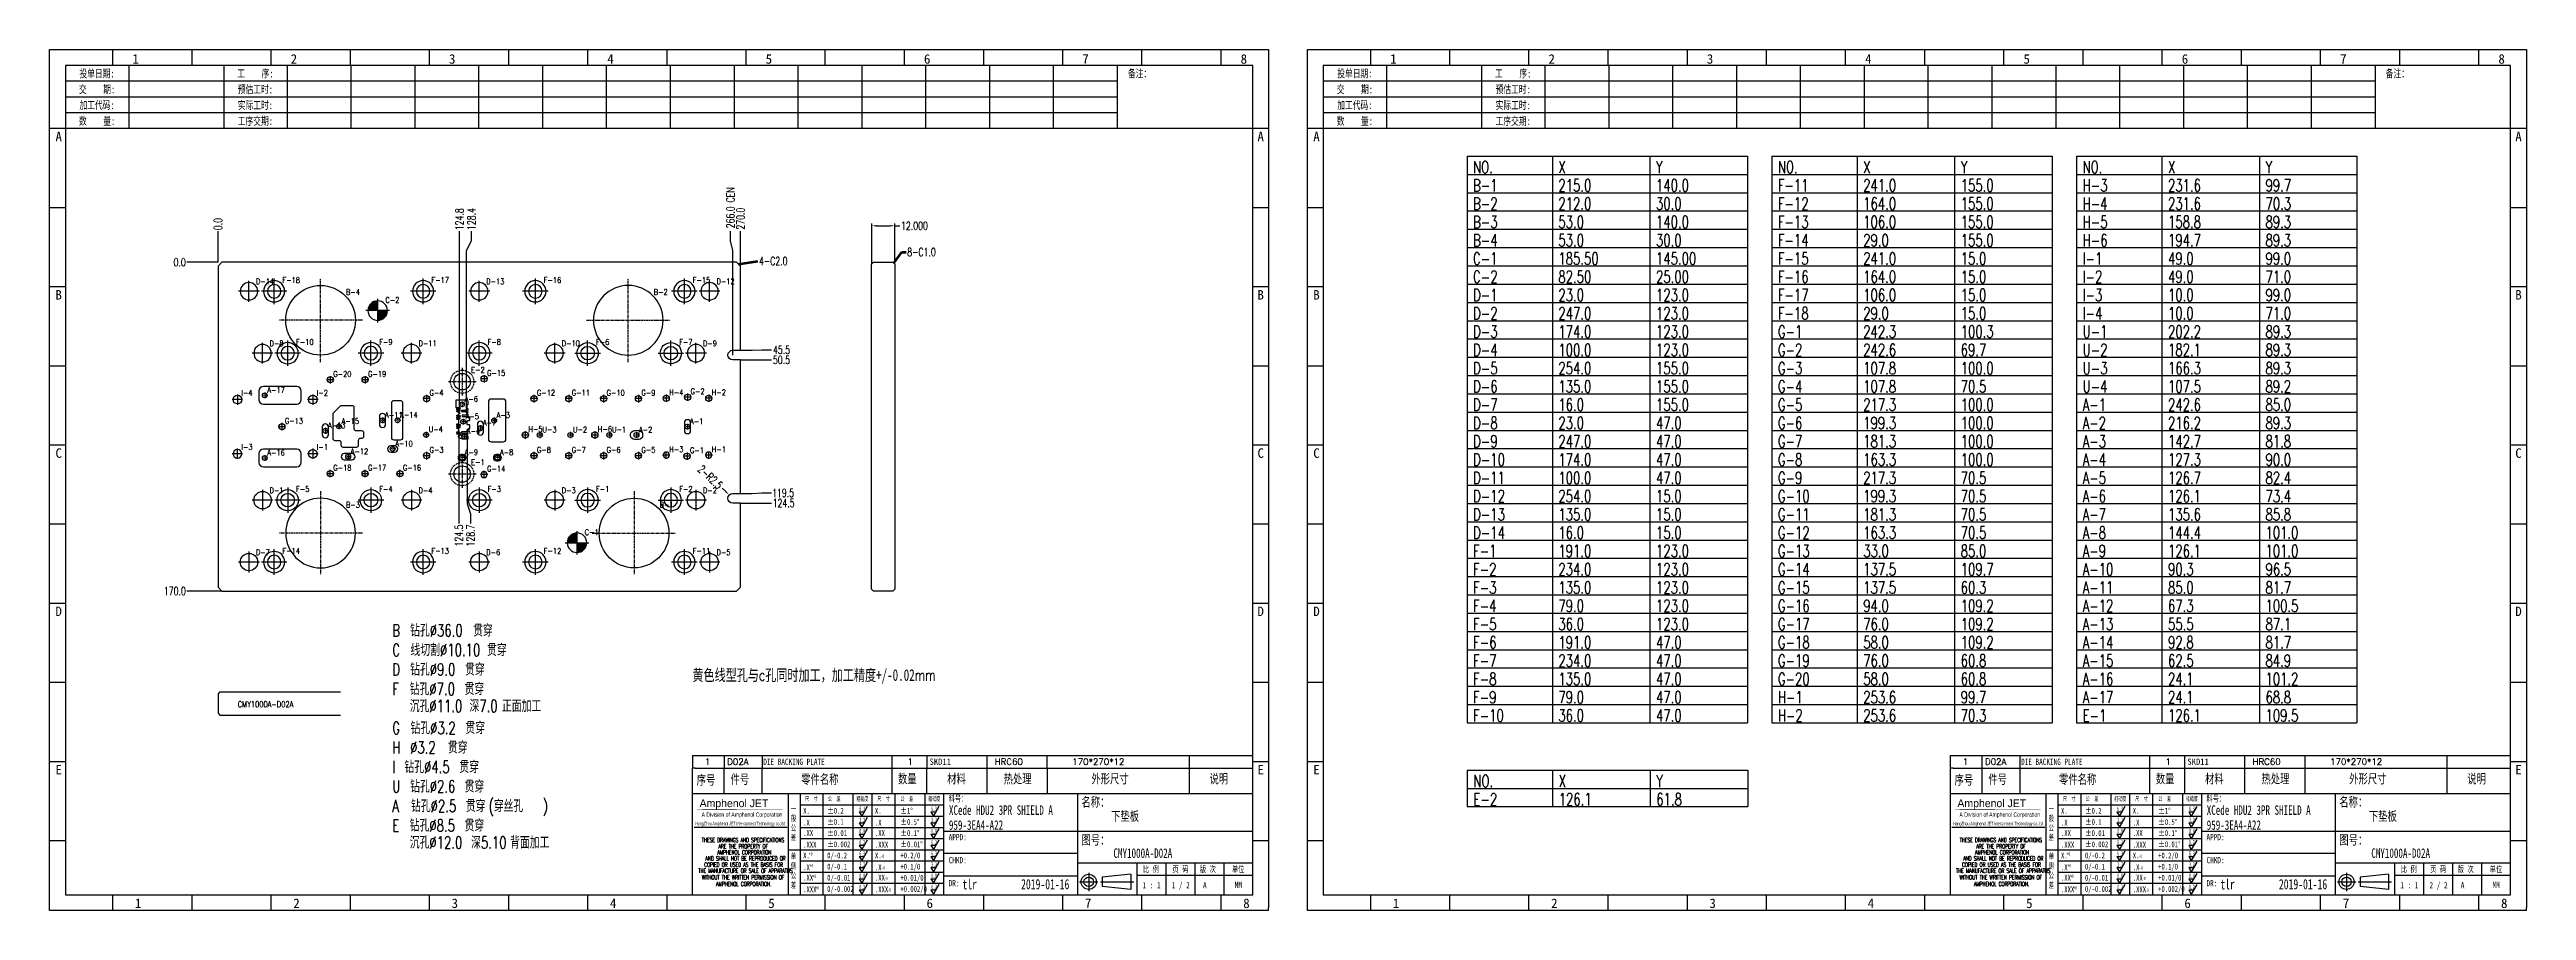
# Model space of a CAD drawing. Header units: millimetres. Extents: x -2852 to 5627, y -2271 to 1849.
# Drawn here: x 2876 to 4156, y -2271 to -1826 of the extents above; entities that cross this region are included whole.
import ezdxf
from ezdxf.enums import TextEntityAlignment as Align

# ---------------------------------------------------------------- set-up
doc = ezdxf.new("R2010")
doc.units = ezdxf.units.MM
doc.header["$PDSIZE"] = 3
for name, pattern in [('CENTER', [50.8, 31.75, -6.35, 6.35, -6.35]), ('CENTER2', [1.125, 0.75, -0.125, 0.125, -0.125]), ('DASHED', [19.05, 12.7, -6.35])]:
    doc.linetypes.add(name, pattern=pattern)
for name, color, linetype in [('1', 7, 'Continuous'), ('41', 1, 'Continuous'), ('51', 1, 'CENTER2'), ('D02', 67, 'Continuous')]:
    doc.layers.add(name, color=color, linetype=linetype)
doc.styles.add('CH', font='仿宋_GB2312_0.ttf')
doc.styles.add('jet01', font='simplex.shx', dxfattribs={"width": 0.7, "bigfont": 'hztxt.shx'})
doc.styles.add('jet02', font='simplex.shx', dxfattribs={"width": 0.7})
doc.styles.add('SIMPLEX', font='SIMPLEX')
doc.styles.get("Standard").update_dxf_attribs({"font": '仿宋_GB2312_0.ttf', "width": 0.7})
doc.styles.add('TEXTSTYLE_1', font='TRIUMB.TTF')
doc.styles.add('TEXTSTYLE_2', font='TRIUM.TTF')
doc.styles.add('tk', font='', dxfattribs={"width": 0.7})
doc.styles.add('tk 2', font='仿宋_GB2312_0.ttf', dxfattribs={"width": 0.65})
doc.styles.add('tk 4', font='simplex.shx', dxfattribs={"width": 0.65, "bigfont": 'bigfont.shx'})
doc.styles.get('tk').set_extended_font_data('NSimSun')
doc.dimstyles.new('jet02', dxfattribs={"dimtxt": 3.5, "dimasz": 2.1, "dimexe": 1, "dimexo": 0, "dimgap": 0.5, "dimtad": 0, "dimtoh": 1, "dimdec": 3, "dimzin": 9, "dimdsep": 46, "dimtxsty": 'jet02', "dimcen": 0, "dimclrt": 256, "dimazin": 2, "dimtfac": 1, "dimtdec": 3, "dimtofl": 0, "dimtmove": 0, "dimatfit": 1, "dimfxl": 0, "dimarcsym": 0})

msp = doc.modelspace()

# ---------------------------------------------------------------- texts
at = {"layer": '1', "ltscale": 0.05, "style": 'jet01', "width": 0.7}
msp.add_text('CMY1000A-D02A', height=3.083124, dxfattribs=at).set_placement((2973.2656, -2165.7871))
at = {"layer": '41', "ltscale": 0.05, "style": 'jet01', "width": 0.7}
for s, height, p in [('NO.', 6.3, (3611.6516, -1889.7213)), ('B-1', 6.3, (3611.6516, -1899.1713)), ('X', 6.3, (3655.7516, -1889.7213)), ('215.0', 6.3, (3655.7516, -1899.1713)), ('Y', 6.3, (3706.1516, -1889.7213)), ('140.0', 6.3, (3706.1516, -1899.1713)), ('NO.', 6.3, (3769.1516, -1889.7213)), ('F-11', 6.3, (3769.1516, -1899.1713)), ('X', 6.3, (3813.2516, -1889.7213)), ('241.0', 6.3, (3813.2516, -1899.1713)), ('Y', 6.3, (3863.6516, -1889.7213)), ('155.0', 6.3, (3863.6516, -1899.1713)), ('NO.', 6.3, (3926.6516, -1889.7213)), ('H-3', 6.3, (3926.6516, -1899.1713)), ('X', 6.3, (3970.7516, -1889.7213)), ('231.6', 6.3, (3970.7516, -1899.1713)), ('Y', 6.3, (4021.1516, -1889.7213)), ('99.7', 6.3, (4021.1516, -1899.1713)), ('B-2', 6.3, (3611.6516, -1908.6213)), ('212.0', 6.3, (3655.7516, -1908.6213)), ('30.0', 6.3, (3706.1516, -1908.6213)), ('F-12', 6.3, (3769.1516, -1908.6213)), ('164.0', 6.3, (3813.2516, -1908.6213)), ('155.0', 6.3, (3863.6516, -1908.6213)), ('H-4', 6.3, (3926.6516, -1908.6213)), ('231.6', 6.3, (3970.7516, -1908.6213)), ('70.3', 6.3, (4021.1516, -1908.6213)), ('B-3', 6.3, (3611.6516, -1918.0713)), ('53.0', 6.3, (3655.7516, -1918.0713)), ('140.0', 6.3, (3706.1516, -1918.0713)), ('F-13', 6.3, (3769.1516, -1918.0713)), ('106.0', 6.3, (3813.2516, -1918.0713)), ('155.0', 6.3, (3863.6516, -1918.0713)), ('H-5', 6.3, (3926.6516, -1918.0713)), ('158.8', 6.3, (3970.7516, -1918.0713)), ('89.3', 6.3, (4021.1516, -1918.0713)), ('C-1', 6.3, (3611.6516, -1936.9713)), ('B-4', 6.3, (3611.6516, -1927.5213)), ('53.0', 6.3, (3655.7516, -1927.5213)), ('185.50', 6.3, (3655.7516, -1936.9713)), ('30.0', 6.3, (3706.1516, -1927.5213)), ('145.00', 6.3, (3706.1516, -1936.9713)), ('F-14', 6.3, (3769.1516, -1927.5213)), ('F-15', 6.3, (3769.1516, -1936.9713)), ('29.0', 6.3, (3813.2516, -1927.5213)), ('241.0', 6.3, (3813.2516, -1936.9713)), ('155.0', 6.3, (3863.6516, -1927.5213)), ('15.0', 6.3, (3863.6516, -1936.9713)), ('H-6', 6.3, (3926.6516, -1927.5213)), ('I-1', 6.3, (3926.6516, -1936.9713)), ('49.0', 6.3, (3970.7516, -1936.9713)), ('194.7', 6.3, (3970.7516, -1927.5213)), ('89.3', 6.3, (4021.1516, -1927.5213)), ('99.0', 6.3, (4021.1516, -1936.9713)), ('D-14', 2.94, (2982.6637, -1947.1598)), ('F-18', 2.94, (2996.3708, -1946.4527)), ('F-17', 2.94, (3073.3708, -1946.4527)), ('D-13', 2.94, (3101.6637, -1947.1598)), ('F-16', 2.94, (3131.3708, -1946.4527)), ('F-15', 2.94, (3208.3708, -1946.4527)), ('D-12', 2.94, (3220.6637, -1947.1598)), ('C-2', 6.3, (3611.6516, -1946.4213)), ('82.50', 6.3, (3655.7516, -1946.4213)), ('25.00', 6.3, (3706.1516, -1946.4213)), ('F-16', 6.3, (3769.1516, -1946.4213)), ('164.0', 6.3, (3813.2516, -1946.4213)), ('15.0', 6.3, (3863.6516, -1946.4213)), ('I-2', 6.3, (3926.6516, -1946.4213)), ('49.0', 6.3, (3970.7516, -1946.4213)), ('71.0', 6.3, (4021.1516, -1946.4213)), ('B-4', 2.94, (3029.2096, -1952.6138)), ('C-2', 2.94, (3049.5526, -1956.7709)), ('B-2', 2.94, (3188.2096, -1952.6138)), ('D-1', 6.3, (3611.6516, -1955.8713)), ('23.0', 6.3, (3655.7516, -1955.8713)), ('123.0', 6.3, (3706.1516, -1955.8713)), ('F-17', 6.3, (3769.1516, -1955.8713)), ('106.0', 6.3, (3813.2516, -1955.8713)), ('15.0', 6.3, (3863.6516, -1955.8713)), ('I-3', 6.3, (3926.6516, -1955.8713)), ('10.0', 6.3, (3970.7516, -1955.8713)), ('99.0', 6.3, (4021.1516, -1955.8713)), ('D-2', 6.3, (3611.6516, -1965.3213)), ('D-3', 6.3, (3611.6516, -1974.7713)), ('247.0', 6.3, (3655.7516, -1965.3213)), ('174.0', 6.3, (3655.7516, -1974.7713)), ('123.0', 6.3, (3706.1516, -1965.3213)), ('123.0', 6.3, (3706.1516, -1974.7713)), ('G-1', 6.3, (3769.1516, -1974.7713)), ('F-18', 6.3, (3769.1516, -1965.3213)), ('29.0', 6.3, (3813.2516, -1965.3213)), ('242.3', 6.3, (3813.2516, -1974.7713)), ('15.0', 6.3, (3863.6516, -1965.3213)), ('100.3', 6.3, (3863.6516, -1974.7713)), ('I-4', 6.3, (3926.6516, -1965.3213)), ('U-1', 6.3, (3926.6516, -1974.7713)), ('202.2', 6.3, (3970.7516, -1974.7713)), ('10.0', 6.3, (3970.7516, -1965.3213)), ('71.0', 6.3, (4021.1516, -1965.3213)), ('89.3', 6.3, (4021.1516, -1974.7713)), ('D-8', 2.94, (2989.6637, -1979.1598)), ('F-10', 2.94, (3003.3708, -1978.4527)), ('F-9', 2.94, (3046.3708, -1978.4527)), ('D-11', 2.94, (3066.6637, -1979.1598)), ('F-8', 2.94, (3102.3708, -1978.4527)), ('D-10', 2.94, (3140.6637, -1979.1598)), ('F-6', 2.94, (3158.3708, -1978.4527)), ('F-7', 2.94, (3201.3708, -1978.4527)), ('D-9', 2.94, (3213.6637, -1979.1598)), ('D-4', 6.3, (3611.6516, -1984.2213)), ('100.0', 6.3, (3655.7516, -1984.2213)), ('123.0', 6.3, (3706.1516, -1984.2213)), ('G-2', 6.3, (3769.1516, -1984.2213)), ('242.6', 6.3, (3813.2516, -1984.2213)), ('69.7', 6.3, (3863.6516, -1984.2213)), ('U-2', 6.3, (3926.6516, -1984.2213)), ('182.1', 6.3, (3970.7516, -1984.2213)), ('89.3', 6.3, (4021.1516, -1984.2213)), ('G-20', 2.94, (3022.6131, -1994.9604)), ('G-19', 2.94, (3040.6131, -1994.9604)), ('E-2', 2.94, (3093.8743, -1992.8491)), ('G-15', 2.94, (3102.1131, -1994.4604)), ('D-5', 6.3, (3611.6516, -1993.6713)), ('254.0', 6.3, (3655.7516, -1993.6713)), ('155.0', 6.3, (3706.1516, -1993.6713)), ('G-3', 6.3, (3769.1516, -1993.6713)), ('107.8', 6.3, (3813.2516, -1993.6713)), ('100.0', 6.3, (3863.6516, -1993.6713)), ('U-3', 6.3, (3926.6516, -1993.6713)), ('166.3', 6.3, (3970.7516, -1993.6713)), ('89.3', 6.3, (4021.1516, -1993.6713)), ('I-4', 2.94, (2975.0727, -2004.7508)), ('A-17', 2.94, (2988.5156, -2003.2554)), ('I-2', 2.94, (3014.0727, -2004.7508)), ('G-4', 2.94, (3072.3631, -2004.7104)), ('A-6', 2.94, (3090.4656, -2007.8929)), ('G-12', 2.94, (3127.8631, -2004.7104)), ('G-11', 2.94, (3145.8631, -2004.7104)), ('G-10', 2.94, (3163.8631, -2004.7104)), ('G-9', 2.94, (3181.8631, -2004.7104)), ('H-4', 2.94, (3196.2131, -2004.5104)), ('G-2', 2.94, (3207.2631, -2003.9604)), ('H-2', 2.94, (3218.2131, -2004.5104)), ('D-6', 6.3, (3611.6516, -2003.1213)), ('D-7', 6.3, (3611.6516, -2012.5713)), ('135.0', 6.3, (3655.7516, -2003.1213)), ('16.0', 6.3, (3655.7516, -2012.5713)), ('155.0', 6.3, (3706.1516, -2003.1213)), ('155.0', 6.3, (3706.1516, -2012.5713)), ('G-4', 6.3, (3769.1516, -2003.1213)), ('G-5', 6.3, (3769.1516, -2012.5713)), ('217.3', 6.3, (3813.2516, -2012.5713)), ('107.8', 6.3, (3813.2516, -2003.1213)), ('70.5', 6.3, (3863.6516, -2003.1213)), ('100.0', 6.3, (3863.6516, -2012.5713)), ('A-1', 6.3, (3926.6516, -2012.5713)), ('U-4', 6.3, (3926.6516, -2003.1213)), ('242.6', 6.3, (3970.7516, -2012.5713)), ('107.5', 6.3, (3970.7516, -2003.1213)), ('89.2', 6.3, (4021.1516, -2003.1213)), ('85.0', 6.3, (4021.1516, -2012.5713)), ('G-13', 2.94, (2997.6131, -2019.2104)), ('A-13', 2.94, (3019.8656, -2021.6079)), ('A-15', 2.94, (3026.8656, -2019.3079)), ('A-11', 2.94, (3049.3656, -2016.2079)), ('A-14', 2.94, (3057.1556, -2016.1329)), ('U-4', 2.94, (3071.9009, -2023.6225)), ('A-5', 2.94, (3091.0256, -2016.9079)), ('A-4', 2.94, (3091.6156, -2024.4579)), ('A-7', 2.94, (3099.9656, -2020.2079)), ('A-3', 2.94, (3107.0656, -2016.2359)), ('H-5', 2.94, (3123.4131, -2023.5104)), ('U-3', 2.94, (3130.7009, -2023.7225)), ('U-2', 2.94, (3146.4709, -2023.7225)), ('H-6', 2.94, (3159.3331, -2023.5104)), ('U-1', 2.94, (3166.6209, -2023.7225)), ('A-2', 2.94, (3180.5906, -2023.7579)), ('A-1', 2.94, (3206.9656, -2019.4579)), ('D-8', 6.3, (3611.6516, -2022.0213)), ('23.0', 6.3, (3655.7516, -2022.0213)), ('47.0', 6.3, (3706.1516, -2022.0213)), ('G-6', 6.3, (3769.1516, -2022.0213)), ('199.3', 6.3, (3813.2516, -2022.0213)), ('100.0', 6.3, (3863.6516, -2022.0213)), ('A-2', 6.3, (3926.6516, -2022.0213)), ('216.2', 6.3, (3970.7516, -2022.0213)), ('89.3', 6.3, (4021.1516, -2022.0213)), ('I-3', 2.94, (2975.0727, -2032.7508)), ('A-16', 2.94, (2988.5156, -2035.6604)), ('I-1', 2.94, (3014.0727, -2032.7508)), ('A-12', 2.94, (3031.6156, -2034.9579)), ('A-10', 2.94, (3054.6156, -2030.9579)), ('G-3', 2.94, (3072.3631, -2034.2104)), ('A-9', 2.94, (3090.5156, -2035.4579)), ('A-8', 2.94, (3108.7656, -2035.4579)), ('G-8', 2.94, (3127.8631, -2034.2104)), ('G-7', 2.94, (3145.8631, -2034.2104)), ('G-6', 2.94, (3163.8631, -2034.2104)), ('G-5', 2.94, (3181.8631, -2034.2104)), ('H-3', 2.94, (3196.2131, -2033.9104)), ('G-1', 2.94, (3206.9631, -2034.4604)), ('H-1', 2.94, (3218.2131, -2033.9104)), ('D-9', 6.3, (3611.6516, -2031.4713)), ('D-10', 6.3, (3611.6516, -2040.9213)), ('247.0', 6.3, (3655.7516, -2031.4713)), ('174.0', 6.3, (3655.7516, -2040.9213)), ('47.0', 6.3, (3706.1516, -2031.4713)), ('47.0', 6.3, (3706.1516, -2040.9213)), ('G-7', 6.3, (3769.1516, -2031.4713)), ('G-8', 6.3, (3769.1516, -2040.9213)), ('181.3', 6.3, (3813.2516, -2031.4713)), ('163.3', 6.3, (3813.2516, -2040.9213)), ('100.0', 6.3, (3863.6516, -2031.4713)), ('100.0', 6.3, (3863.6516, -2040.9213)), ('A-3', 6.3, (3926.6516, -2031.4713)), ('A-4', 6.3, (3926.6516, -2040.9213)), ('142.7', 6.3, (3970.7516, -2031.4713)), ('127.3', 6.3, (3970.7516, -2040.9213)), ('81.8', 6.3, (4021.1516, -2031.4713)), ('90.0', 6.3, (4021.1516, -2040.9213)), ('G-18', 2.94, (3022.6131, -2043.4604)), ('G-17', 2.94, (3040.6131, -2043.4604)), ('G-16', 2.94, (3058.6131, -2043.4604)), ('E-1', 2.94, (3093.8743, -2040.5991)), ('G-14', 2.94, (3102.1131, -2043.9604)), ('D-11', 6.3, (3611.6516, -2050.3713)), ('100.0', 6.3, (3655.7516, -2050.3713)), ('47.0', 6.3, (3706.1516, -2050.3713)), ('G-9', 6.3, (3769.1516, -2050.3713)), ('217.3', 6.3, (3813.2516, -2050.3713)), ('70.5', 6.3, (3863.6516, -2050.3713)), ('A-5', 6.3, (3926.6516, -2050.3713)), ('126.7', 6.3, (3970.7516, -2050.3713)), ('82.4', 6.3, (4021.1516, -2050.3713)), ('D-1', 2.94, (2989.6637, -2055.1598)), ('F-5', 2.94, (3003.3708, -2054.4527)), ('B-3', 2.94, (3029.2096, -2062.6138)), ('F-4', 2.94, (3046.3708, -2054.4527)), ('D-4', 2.94, (3066.6637, -2055.1598)), ('F-3', 2.94, (3102.3708, -2054.4527)), ('D-3', 2.94, (3140.6637, -2055.1598)), ('F-1', 2.94, (3158.3708, -2054.4527)), ('B-1', 2.94, (3191.2096, -2062.6138)), ('F-2', 2.94, (3201.3708, -2054.4527)), ('D-2', 2.94, (3213.6637, -2055.1598)), ('D-12', 6.3, (3611.6516, -2059.8213)), ('254.0', 6.3, (3655.7516, -2059.8213)), ('15.0', 6.3, (3706.1516, -2059.8213)), ('G-10', 6.3, (3769.1516, -2059.8213)), ('199.3', 6.3, (3813.2516, -2059.8213)), ('70.5', 6.3, (3863.6516, -2059.8213)), ('A-6', 6.3, (3926.6516, -2059.8213)), ('126.1', 6.3, (3970.7516, -2059.8213)), ('73.4', 6.3, (4021.1516, -2059.8213)), ('D-13', 6.3, (3611.6516, -2069.2713)), ('D-14', 6.3, (3611.6516, -2078.7213)), ('135.0', 6.3, (3655.7516, -2069.2713)), ('16.0', 6.3, (3655.7516, -2078.7213)), ('15.0', 6.3, (3706.1516, -2069.2713)), ('15.0', 6.3, (3706.1516, -2078.7213)), ('G-11', 6.3, (3769.1516, -2069.2713)), ('G-12', 6.3, (3769.1516, -2078.7213)), ('181.3', 6.3, (3813.2516, -2069.2713)), ('163.3', 6.3, (3813.2516, -2078.7213)), ('70.5', 6.3, (3863.6516, -2069.2713)), ('70.5', 6.3, (3863.6516, -2078.7213)), ('A-7', 6.3, (3926.6516, -2069.2713)), ('A-8', 6.3, (3926.6516, -2078.7213)), ('135.6', 6.3, (3970.7516, -2069.2713)), ('144.4', 6.3, (3970.7516, -2078.7213)), ('85.8', 6.3, (4021.1516, -2069.2713)), ('101.0', 6.3, (4021.1516, -2078.7213)), ('D-7', 2.94, (2982.6637, -2087.1598)), ('F-14', 2.94, (2996.3708, -2086.4527)), ('F-13', 2.94, (3073.3708, -2086.4527)), ('D-6', 2.94, (3101.6637, -2087.1598)), ('F-12', 2.94, (3131.3708, -2086.4527)), ('C-1', 2.94, (3152.5526, -2076.7709)), ('F-11', 2.94, (3208.3708, -2086.4527)), ('D-5', 2.94, (3220.6637, -2087.1598)), ('F-1', 6.3, (3611.6516, -2088.1713)), ('191.0', 6.3, (3655.7516, -2088.1713)), ('123.0', 6.3, (3706.1516, -2088.1713)), ('G-13', 6.3, (3769.1516, -2088.1713)), ('33.0', 6.3, (3813.2516, -2088.1713)), ('85.0', 6.3, (3863.6516, -2088.1713)), ('A-9', 6.3, (3926.6516, -2088.1713)), ('126.1', 6.3, (3970.7516, -2088.1713)), ('101.0', 6.3, (4021.1516, -2088.1713)), ('F-2', 6.3, (3611.6516, -2097.6213)), ('234.0', 6.3, (3655.7516, -2097.6213)), ('123.0', 6.3, (3706.1516, -2097.6213)), ('G-14', 6.3, (3769.1516, -2097.6213)), ('137.5', 6.3, (3813.2516, -2097.6213)), ('109.7', 6.3, (3863.6516, -2097.6213)), ('A-10', 6.3, (3926.6516, -2097.6213)), ('90.3', 6.3, (3970.7516, -2097.6213)), ('96.5', 6.3, (4021.1516, -2097.6213)), ('F-3', 6.3, (3611.6516, -2107.0713)), ('F-4', 6.3, (3611.6516, -2116.5213)), ('79.0', 6.3, (3655.7516, -2116.5213)), ('135.0', 6.3, (3655.7516, -2107.0713)), ('123.0', 6.3, (3706.1516, -2107.0713)), ('123.0', 6.3, (3706.1516, -2116.5213)), ('G-15', 6.3, (3769.1516, -2107.0713)), ('G-16', 6.3, (3769.1516, -2116.5213)), ('94.0', 6.3, (3813.2516, -2116.5213)), ('137.5', 6.3, (3813.2516, -2107.0713)), ('60.3', 6.3, (3863.6516, -2107.0713)), ('109.2', 6.3, (3863.6516, -2116.5213)), ('A-11', 6.3, (3926.6516, -2107.0713)), ('A-12', 6.3, (3926.6516, -2116.5213)), ('85.0', 6.3, (3970.7516, -2107.0713)), ('67.3', 6.3, (3970.7516, -2116.5213)), ('81.7', 6.3, (4021.1516, -2107.0713)), ('100.5', 6.3, (4021.1516, -2116.5213)), ('B', 6.3, (3053.1063, -2129.2623)), ('钻孔%%c36.0', 6.3, (3062.3463, -2129.2623)), ('贯穿', 6.3, (3094.8963, -2129.2623)), ('F-5', 6.3, (3611.6516, -2125.9713)), ('36.0', 6.3, (3655.7516, -2125.9713)), ('123.0', 6.3, (3706.1516, -2125.9713)), ('G-17', 6.3, (3769.1516, -2125.9713)), ('76.0', 6.3, (3813.2516, -2125.9713)), ('109.2', 6.3, (3863.6516, -2125.9713)), ('A-13', 6.3, (3926.6516, -2125.9713)), ('55.5', 6.3, (3970.7516, -2125.9713)), ('87.1', 6.3, (4021.1516, -2125.9713)), ('C', 6.3, (3053.1063, -2139.3423)), ('线切割%%c10.10', 6.3, (3062.5563, -2139.3423)), ('贯穿', 6.3, (3102.0363, -2139.3423)), ('F-6', 6.3, (3611.6516, -2135.4213)), ('191.0', 6.3, (3655.7516, -2135.4213)), ('47.0', 6.3, (3706.1516, -2135.4213)), ('G-18', 6.3, (3769.1516, -2135.4213)), ('58.0', 6.3, (3813.2516, -2135.4213)), ('109.2', 6.3, (3863.6516, -2135.4213)), ('A-14', 6.3, (3926.6516, -2135.4213)), ('92.8', 6.3, (3970.7516, -2135.4213)), ('81.7', 6.3, (4021.1516, -2135.4213)), ('D', 6.3, (3053.1063, -2149.4223)), ('钻孔%%c9.0', 6.3, (3062.3463, -2149.4223)), ('贯穿', 6.3, (3090.6963, -2149.4223)), ('F-7', 6.3, (3611.6516, -2144.8713)), ('F-8', 6.3, (3611.6516, -2154.3213)), ('234.0', 6.3, (3655.7516, -2144.8713)), ('135.0', 6.3, (3655.7516, -2154.3213)), ('47.0', 6.3, (3706.1516, -2144.8713)), ('47.0', 6.3, (3706.1516, -2154.3213)), ('G-19', 6.3, (3769.1516, -2144.8713)), ('G-20', 6.3, (3769.1516, -2154.3213)), ('76.0', 6.3, (3813.2516, -2144.8713)), ('58.0', 6.3, (3813.2516, -2154.3213)), ('60.8', 6.3, (3863.6516, -2144.8713)), ('60.8', 6.3, (3863.6516, -2154.3213)), ('A-15', 6.3, (3926.6516, -2144.8713)), ('A-16', 6.3, (3926.6516, -2154.3213)), ('24.1', 6.3, (3970.7516, -2154.3213)), ('62.5', 6.3, (3970.7516, -2144.8713)), ('84.9', 6.3, (4021.1516, -2144.8713)), ('101.2', 6.3, (4021.1516, -2154.3213)), ('F', 6.3, (3053.1063, -2159.5023)), ('钻孔%%c7.0', 6.3, (3062.1363, -2159.5023)), ('沉孔%%c11.0', 6.3, (3062.1363, -2168.3223)), ('贯穿', 6.3, (3090.4863, -2159.5023)), ('深7.0', 6.3, (3093.0063, -2168.3223)), ('正面加工', 6.3, (3109.8063, -2168.3223)), ('F-9', 6.3, (3611.6516, -2163.7713)), ('79.0', 6.3, (3655.7516, -2163.7713)), ('47.0', 6.3, (3706.1516, -2163.7713)), ('H-1', 6.3, (3769.1516, -2163.7713)), ('253.6', 6.3, (3813.2516, -2163.7713)), ('99.7', 6.3, (3863.6516, -2163.7713)), ('A-17', 6.3, (3926.6516, -2163.7713)), ('24.1', 6.3, (3970.7516, -2163.7713)), ('68.8', 6.3, (4021.1516, -2163.7713)), ('G', 6.3, (3053.1063, -2179.6623)), ('钻孔%%c3.2', 6.3, (3062.5563, -2179.6623)), ('贯穿', 6.3, (3090.9063, -2179.6623)), ('F-10', 6.3, (3611.6516, -2173.2213)), ('36.0', 6.3, (3655.7516, -2173.2213)), ('47.0', 6.3, (3706.1516, -2173.2213)), ('H-2', 6.3, (3769.1516, -2173.2213)), ('253.6', 6.3, (3813.2516, -2173.2213)), ('70.3', 6.3, (3863.6516, -2173.2213)), ('E-1', 6.3, (3926.6516, -2173.2213)), ('126.1', 6.3, (3970.7516, -2173.2213)), ('109.5', 6.3, (4021.1516, -2173.2213)), ('H', 6.3, (3053.1063, -2189.7423)), ('%%c3.2', 6.3, (3062.3463, -2189.7423)), ('贯穿', 6.3, (3081.8763, -2189.7423)), ('I', 6.3, (3053.1063, -2199.8223)), ('钻孔%%c4.5', 6.3, (3059.4063, -2199.8223)), ('贯穿', 6.3, (3087.7563, -2199.8223)), ('NO.', 6.3, (3611.8103, -2207.1051)), ('X', 6.3, (3655.9103, -2207.1051)), ('Y', 6.3, (3706.3103, -2207.1051)), ('A', 6.3, (3053.1063, -2219.9823)), ('U', 6.3, (3053.1063, -2209.9023)), ('钻孔%%c2.6', 6.3, (3062.3463, -2209.9023)), ('钻孔%%c2.5', 6.3, (3062.7663, -2219.9823)), ('贯穿', 6.3, (3090.4863, -2209.9023)), ('贯穿', 6.3, (3091.1163, -2219.9823)), ('(穿丝孔   )', 6.3, (3102.9127, -2219.9823)), ('E-2', 6.3, (3611.8103, -2216.5551)), ('126.1', 6.3, (3655.9103, -2216.5551)), ('61.8', 6.3, (3706.3103, -2216.5551)), ('E', 6.3, (3053.1063, -2230.0623)), ('钻孔%%c8.5', 6.3, (3062.1363, -2230.0623)), ('贯穿', 6.3, (3090.4863, -2230.0623)), ('沉孔%%c12.0', 6.3, (3062.1363, -2238.8823)), ('深5.10', 6.3, (3093.8463, -2238.8823)), ('背面加工', 6.3, (3114.0063, -2238.8823))]:
    msp.add_text(s, height=height, dxfattribs=at).set_placement(p)
at = {"layer": '41', "ltscale": 0.05, "char_height": 4.2, "attachment_point": 4, "style": 'jet02'}
for s, insert in [('8-C1.0', (3319.2184, -1930.4796)), ('4-C2.0', (3242.6138, -1935.1307))]:
    msp.add_mtext(s, dxfattribs=dict(at, insert=insert))
at = {"layer": '41', "color": 2, "ltscale": 0.05, "insert": (3208.2059, -2149.8849), "char_height": 6, "attachment_point": 4, "style": 'jet02'}
msp.add_mtext('{\\fSimSun|b0|i0|c134|p54;黄色线型孔与}c{\\fSimSun|b0|i0|c134|p54;孔同时加工，加工精度+/-0.02}mm', dxfattribs=at)

# ---------------------------------------------------------------- blocks, each defined once
blk = doc.blocks.new('A3-N')
at = {"layer": '1', "color": 1}
for p, q in [((0, 0), (0, 296.73)), ((0, 296.73), (420, 296.73)), ((21.82, 291.27), (21.82, 296.73)), ((49.09, 291.27), (49.09, 296.73)), ((76.36, 291.27), (76.36, 296.73)), ((103.64, 291.27), (103.64, 296.73)), ((103.64, 291.27), (103.64, 296.73)), ((103.64, 291.27), (103.64, 296.73)), ((130.91, 291.27), (130.91, 296.73)), ((158.18, 291.27), (158.18, 296.73)), ((185.45, 291.27), (185.45, 296.73)), ((212.73, 291.27), (212.73, 296.73)), ((240, 291.27), (240, 296.73)), ((267.27, 291.27), (267.27, 296.73)), ((294.55, 291.27), (294.55, 296.73)), ((321.82, 291.27), (321.82, 296.73)), ((349.09, 291.27), (349.09, 296.73)), ((376.36, 291.27), (376.36, 296.73)), ((403.64, 291.27), (403.64, 296.73)), ((420, 296.73), (420, 1)), ((5.45, 269.45), (0, 269.45)), ((420, 269.45), (414.55, 269.45)), ((5.45, 242.18), (0, 242.18)), ((420, 242.18), (414.55, 242.18)), ((5.45, 214.91), (0, 214.91)), ((420, 214.91), (414.55, 214.91)), ((5.45, 187.64), (0, 187.64)), ((420, 187.64), (414.55, 187.64)), ((5.45, 160.36), (0, 160.36)), ((420, 160.36), (414.55, 160.36)), ((5.45, 133.09), (0, 133.09)), ((420, 133.09), (414.55, 133.09)), ((5.45, 105.82), (0, 105.82)), ((420, 105.82), (414.55, 105.82)), ((5.45, 78.55), (0, 78.55)), ((420, 78.55), (414.55, 78.55)), ((5.45, 51.27), (0, 51.27)), ((420, 51.27), (414.55, 51.27)), ((222.45, 49.09), (221.45, 49.09)), ((221.45, 49.09), (221.45, 40.36)), ((222.45, 49.09), (414.55, 49.09)), ((232.36, 49.09), (232.36, 40.36)), ((245.45, 49.09), (245.45, 40.36)), ((290.18, 49.09), (290.18, 40.36)), ((302.18, 49.09), (302.18, 40.36)), ((322.91, 49.09), (322.91, 40.36)), ((343.64, 49.09), (343.64, 40.36)), ((392.73, 40.36), (392.73, 49.09)), ((258.55, 40.36), (258.55, 5.44)), ((266.45, 40.36), (266.45, 5.44)), ((276.78, 40.36), (276.78, 5.45)), ((291.18, 40.36), (291.18, 5.45)), ((301.51, 40.37), (301.51, 5.46)), ((308.01, 40.36), (308.01, 5.45)), ((354.09, 40.36), (354.09, 5.45)), ((308.01, 32.39), (258.55, 32.39)), ((308.01, 28.54), (258.55, 28.54)), ((414.55, 27.27), (308.01, 27.27)), ((5.45, 24), (0, 24)), ((308.01, 24.69), (258.55, 24.69)), ((354.09, 19.63), (308.01, 19.63)), ((420, 24), (414.55, 24)), ((308.01, 16.99), (258.55, 16.99)), ((308.01, 13.14), (258.55, 13.14)), ((308.01, 9.29), (258.55, 9.29)), ((308.01, 11.99), (354.09, 11.99)), ((414.55, 16.36), (354.09, 16.36)), ((372.51, 12.49), (362.69, 11.5)), ((362.69, 11.5), (362.69, 8.23)), ((372.51, 12.49), (372.51, 7.25)), ((374.55, 16.36), (374.55, 5.45)), ((414.55, 12), (374.55, 12)), ((384.55, 16.36), (384.55, 5.45)), ((394.55, 16.36), (394.55, 5.45)), ((404.55, 16.36), (404.55, 5.45)), ((1, 0), (0, 0)), ((420, 0), (1, 0)), ((21.82, 0), (21.82, 5.45)), ((49.09, 0), (49.09, 5.45)), ((76.36, 0), (76.36, 5.45)), ((103.64, 0), (103.64, 5.45)), ((130.91, 0), (130.91, 5.45)), ((158.18, 0), (158.18, 5.45)), ((185.45, 0), (185.45, 5.45)), ((212.73, 0), (212.73, 5.45)), ((240, 0), (240, 5.45)), ((267.27, 0), (267.27, 5.45)), ((294.55, 0), (294.55, 5.45)), ((321.82, 0), (321.82, 5.45)), ((349.09, 0), (349.09, 5.45)), ((372.51, 7.25), (362.69, 8.23)), ((376.36, 0), (376.36, 5.45)), ((403.64, 0), (403.64, 5.45)), ((420, 0), (420, 1))]:
    blk.add_line(p, q, dxfattribs=at)
at = {"layer": '1'}
for p, q in [((414.55, 278.18), (414.55, 284.73)), ((221.45, 40.36), (221.45, 5.45)), ((221.45, 40.36), (414.55, 40.36)), ((221.45, 40.36), (414.55, 40.36)), ((254.41, 40.36), (254.41, 5.45)), ((308.01, 36.24), (258.55, 36.24)), ((283.28, 40.36), (283.28, 5.45)), ((222.08, 28.67), (254.12, 28.67)), ((308.01, 20.84), (254.41, 20.84))]:
    blk.add_line(p, q, dxfattribs=at)
at = {"layer": '1', "color": 1, "ltscale": 0.05}
for p, q in [((281.68, 35.84), (279.79, 32.56)), ((306.41, 35.84), (304.52, 32.56)), ((278.93, 34.04), (279.79, 32.56)), ((278.93, 34.04), (280.65, 34.04)), ((278.93, 30.19), (279.79, 28.71)), ((278.93, 30.19), (280.65, 30.19)), ((278.93, 26.34), (279.79, 24.86)), ((278.93, 26.34), (280.65, 26.34)), ((281.68, 31.99), (279.79, 28.71)), ((281.68, 28.14), (279.79, 24.86)), ((303.66, 34.05), (304.52, 32.56)), ((303.66, 34.05), (305.38, 34.05)), ((303.66, 30.2), (305.38, 30.2)), ((303.66, 30.2), (304.52, 28.71)), ((303.66, 26.35), (304.52, 24.86)), ((303.66, 26.35), (305.38, 26.35)), ((306.41, 31.99), (304.52, 28.71)), ((306.41, 28.14), (304.52, 24.86)), ((278.93, 22.49), (280.65, 22.49)), ((278.93, 22.49), (279.79, 21.01)), ((278.93, 18.66), (279.79, 17.17)), ((278.93, 18.66), (280.65, 18.66)), ((281.68, 24.29), (279.79, 21.01)), ((281.68, 20.45), (279.79, 17.17)), ((303.66, 22.5), (305.38, 22.5)), ((303.66, 22.5), (304.52, 21.01)), ((303.66, 18.66), (304.52, 17.18)), ((303.66, 18.66), (305.38, 18.66)), ((306.41, 24.29), (304.52, 21.01)), ((306.41, 20.46), (304.52, 17.18)), ((278.93, 14.81), (280.65, 14.81)), ((278.93, 14.81), (279.79, 13.32)), ((278.93, 10.96), (279.79, 9.47)), ((278.93, 10.96), (280.65, 10.96)), ((281.68, 16.6), (279.79, 13.32)), ((281.68, 12.75), (279.79, 9.47)), ((281.68, 8.9), (279.79, 5.62)), ((303.66, 14.81), (305.38, 14.81)), ((303.66, 14.81), (304.52, 13.33)), ((303.66, 10.96), (304.52, 9.48)), ((303.66, 10.96), (305.38, 10.96)), ((306.41, 16.61), (304.52, 13.33)), ((306.41, 12.76), (304.52, 9.48)), ((306.41, 8.91), (304.52, 5.63)), ((278.93, 7.11), (279.79, 5.62)), ((278.93, 7.11), (280.65, 7.11)), ((303.66, 7.11), (305.38, 7.11)), ((303.66, 7.11), (304.52, 5.63))]:
    blk.add_line(p, q, dxfattribs=at)
at = {"layer": '1', "color": 1, "ltscale": 0.1}
for p, q in [((354.86, 9.87), (361.17, 9.87)), ((358.01, 13.02), (358.01, 6.71)), ((362.03, 9.87), (373.54, 9.87))]:
    blk.add_line(p, q, dxfattribs=at)
at = {"layer": '1'}
blk.add_lwpolyline([(221.45, 5.45), (414.55, 5.45), (414.55, 291.27), (5.45, 291.27), (5.45, 5.45), (414.55, 5.45)], dxfattribs=at)
at = {"layer": '1', "color": 7, "linetype": 'Continuous', "const_width": 0.123}
blk.add_lwpolyline([(223.11, 34.74), (252.6, 34.76)], dxfattribs=at)
at = {"layer": '1', "color": 1}
for radius in [2.62, 1.64]:
    blk.add_circle((358.01, 9.87), radius, dxfattribs=at)
at = {"layer": '41'}
for p, q in [((27.27, 291.27), (27.27, 269.45)), ((60, 291.27), (60, 269.45)), ((81.82, 291.27), (81.82, 269.45)), ((103.82, 291.27), (103.82, 269.45)), ((125.82, 291.27), (125.82, 269.45)), ((147.82, 291.27), (147.82, 269.45)), ((169.82, 291.27), (169.82, 269.45)), ((191.82, 291.27), (191.82, 269.45)), ((213.82, 291.27), (213.82, 269.45)), ((235.82, 291.27), (235.82, 269.45)), ((257.82, 291.27), (257.82, 269.45)), ((279.82, 291.27), (279.82, 269.45)), ((301.82, 291.27), (301.82, 269.45)), ((323.82, 291.27), (323.82, 269.45)), ((345.82, 291.27), (345.82, 269.45)), ((367.82, 291.27), (367.82, 269.45)), ((367.82, 285.82), (5.45, 285.82)), ((367.82, 280.36), (5.45, 280.36)), ((367.82, 274.91), (5.45, 274.91)), ((414.55, 269.45), (5.45, 269.45))]:
    blk.add_line(p, q, dxfattribs=at)
at = {"layer": '1', "style": 'tk', "width": 0.7}
for s, p in [('投单日期:', (16.36, 288.55)), ('工    序:', (70.91, 288.55)), ('备注：', (375.51, 288.55)), ('交    期:', (16.36, 283.09)), ('预估工时:', (70.91, 283.09)), ('加工代码:', (16.36, 277.64)), ('数    量:', (16.36, 272.18)), ('工序交期:', (70.91, 272.18)), ('实际工时:', (70.91, 277.64))]:
    blk.add_text(s, height=2.727, dxfattribs=at).set_placement(p, align=Align.MIDDLE)
at = {"layer": '1', "color": 1}
for s, p in [('1', (29.64, 295.11)), ('2', (84.18, 295.11)), ('3', (138.73, 295.11)), ('4', (193.27, 295.11)), ('5', (247.82, 295.11)), ('6', (302.36, 295.11)), ('7', (356.91, 295.11)), ('8', (411.45, 295.11)), ('1', (30.53, 4.11)), ('2', (85.08, 4.11)), ('3', (139.62, 4.11)), ('4', (194.17, 4.11)), ('5', (248.72, 4.11)), ('6', (303.26, 4.11)), ('7', (357.81, 4.11)), ('8', (412.35, 4.11))]:
    blk.add_text(s, height=3.27, dxfattribs=at).set_placement(p, align=Align.TOP_CENTER)
for s, p in [('A', (2.04, 268.36)), ('B', (2.04, 213.82)), ('C', (2.04, 159.27)), ('D', (2.04, 104.73)), ('E', (2.04, 50.18))]:
    blk.add_text(s, height=3.27, dxfattribs=at).set_placement(p, align=Align.TOP_LEFT)
for s, p in [('A', (418.37, 268.36)), ('B', (418.37, 213.82)), ('C', (418.37, 159.27)), ('D', (418.37, 104.73)), ('E', (418.37, 50.18))]:
    blk.add_text(s, height=3.27, dxfattribs=at).set_placement(p, align=Align.TOP_RIGHT)
at = {"layer": '1', "color": 1, "style": 'tk 2', "width": 0.7}
for s, height, p in [('序号', 3.273, (222.96, 43.34)), ('件号', 3.273, (234.62, 43.61)), ('零件名称', 3.273, (258.97, 43.61)), ('数量', 3.273, (292.3, 43.78)), ('材料', 3.273, (309.27, 43.78)), ('热处理', 3.273, (328.71, 43.78)), ('外形尺寸', 3.273, (358.94, 43.78)), ('说明', 3.273, (399.61, 43.78)), ('料号：', 2.182, (309.77, 37.46)), ('名称：', 3.273, (355.52, 35.79)), ('图号：', 3.273, (355.52, 22.7)), ('比 例', 2.182, (376.69, 13.18)), ('页 码', 2.182, (386.85, 13.18)), ('版 次', 2.182, (396.31, 13.18)), ('单位', 2.182, (407.35, 13.18))]:
    blk.add_text(s, height=height, dxfattribs=at).set_placement(p)
at = {"layer": '1', "color": 7, "linetype": 'Continuous', "style": 'TEXTSTYLE_1'}
blk.add_text('Amphenol JET', height=2.7, dxfattribs=at).set_placement((223.96, 35.61))
at = {"layer": '1', "color": 1, "style": 'tk 2', "width": 0.7}
for s, p in [('X.', (259.64, 34.37)), ('%%P0.2', (267.9, 34.37)), ('X.', (284.37, 34.37)), ('%%P1%%D', (293.12, 34.37)), ('.X', (259.64, 30.28)), ('.XX', (259.64, 26.71)), ('%%P0.1', (267.9, 30.52)), ('%%P0.01', (267.9, 26.67)), ('.X', (284.37, 30.28)), ('.XX', (284.37, 26.71)), ('%%P0.5%%D', (293.12, 30.52)), ('%%P0.1%%D', (293.12, 26.67)), ('X.', (259.64, 18.97)), ('.XXX', (259.64, 22.68)), ('0/-0.2', (267.9, 18.97)), ('%%P0.002', (267.9, 22.82)), ('X.', (284.37, 18.97)), ('.XXX', (284.37, 22.68)), ('+0.2/0', (293.12, 18.97)), ('%%P0.01%%D', (293.12, 22.82)), ('.X', (259.64, 14.88)), ('.XX', (259.64, 11.31)), ('0/-0.1', (267.9, 15.12)), ('0/-0.01', (267.9, 11.27)), ('0/-0.002', (267.9, 7.42)), ('.X', (284.37, 14.88)), ('.XX', (284.37, 11.31)), ('+0.1/0', (293.12, 15.12)), ('+0.01/0', (293.12, 11.27)), ('+0.002/0', (293.12, 7.42)), ('.XXX', (259.64, 7.28)), ('.XXX', (284.37, 7.28))]:
    blk.add_text(s, height=2, dxfattribs=at).set_placement(p, align=Align.MIDDLE_LEFT)
at = {"layer": '1', "color": 1, "ltscale": 0.05, "style": 'tk 2', "width": 0.5}
for s, p in [('6.3', (279.01, 34.26)), ('6.3', (303.74, 34.27)), ('3.2', (279.01, 30.41)), ('0.8', (279.01, 26.56)), ('3.2', (303.74, 30.42)), ('0.8', (303.74, 26.57)), ('0.2', (279.01, 22.71)), ('6.3', (279.01, 18.87)), ('0.2', (303.74, 22.72)), ('6.3', (303.74, 18.88)), ('3.2', (279.01, 15.02)), ('0.8', (279.01, 11.17)), ('0.2', (279.01, 7.32)), ('3.2', (303.74, 15.03)), ('0.8', (303.74, 11.18)), ('0.2', (303.74, 7.33))]:
    blk.add_text(s, height=1.6, dxfattribs=at).set_placement(p)
at = {"layer": '1', "color": 7, "linetype": 'Continuous'}
for s, height, style, width, p in [('HangZhou Amphenol JET Interconnect Technology co.,ltd ', 1.2, 'TEXTSTYLE_2', 0.6, (222.47, 29.36)), ('A Division of Amphenol Corporation', 1.5, 'TEXTSTYLE_2', 0.7, (224.64, 32.29)), ('THESE DRAWINGS AND SPECIFICATIONS', 1.5, 'tk 4', 0.6, (224.73, 23.52)), ('AND SHALL NOT BE REPRODUCED OR', 1.5, 'tk 4', 0.6, (225.95, 17.17)), ('AMPHENOL CORPORATION', 1.5, 'tk 4', 0.6, (230.04, 19.27)), ('ARE THE PROPERTY OF', 1.5, 'tk 4', 0.6, (230.45, 21.35)), ('THE MANUFACTURE OR SALE OF APPARATUS', 1.5, 'tk 4', 0.6, (223.5, 12.92)), ('WITHOUT THE WRITTEN PERMISSION OF', 1.5, 'tk 4', 0.6, (224.73, 10.67)), ('COPIED OR USED AS THE BASIS FOR', 1.5, 'tk 4', 0.6, (225.54, 15.02)), ('AMPHENOL CORPORATION.', 1.5, 'tk 4', 0.6, (229.63, 8.4))]:
    blk.add_text(s, height=height, dxfattribs=dict(at, style=style, width=width)).set_placement(p)
at = {"layer": '1', "style": 'tk 2', "width": 0.7}
for s, p in [('APPD:', (309.77, 24.21)), ('CHKD:', (309.77, 16.27)), ('DR:', (309.77, 8.35))]:
    blk.add_text(s, height=2.182, dxfattribs=at).set_placement(p)
at = {"layer": '1', "color": 7, "style": 'tk 2', "width": 0.7}
blk.add_text('MM', height=2.182, dxfattribs=at).set_placement((408.31, 7.75))
at = {"layer": '1', "ltscale": 0.05, "char_height": 2, "width": 2.5195, "attachment_point": 1, "style": 'tk 2'}
for s, insert in [('一般公差', (255.39, 36.11)), ('单侧公差', (255.39, 19.71))]:
    blk.add_mtext(s, dxfattribs=dict(at, insert=insert))
at = {"layer": '1', "color": 1, "ltscale": 0.05, "char_height": 1.5, "width": 6.3627, "attachment_point": 1, "style": 'tk 2'}
for s, insert in [('尺  寸', (260.31, 39.25)), ('公  差', (268.17, 39.25)), ('粗糙度', (277.98, 39.25)), ('尺  寸', (285.2, 39.25)), ('公  差', (293.18, 39.25)), ('粗糙度', (302.71, 39.26))]:
    blk.add_mtext(s, dxfattribs=dict(at, insert=insert))
at = {"layer": '1', "color": 1, "ltscale": 0.05, "char_height": 1.2, "width": 5.1396, "attachment_point": 1, "line_spacing_factor": 0.8, "style": 'tk 2'}
for s, insert in [('+0', (261.58, 20.13)), ('-0', (286.31, 19.33)), ('+0', (261.88, 16.09)), ('+0', (262.79, 12.45)), ('-0', (286.61, 15.29)), ('-0', (287.51, 11.65)), ('+0', (263.87, 8.44)), ('-0', (288.59, 7.64))]:
    blk.add_mtext(s, dxfattribs=dict(at, insert=insert))
at = {"layer": '1', "style": 'tk 2', "width": 0.7}
for tag, p in [('PATR-NO1', (309.84, 32.96)), ('TITLE', (365.74, 30.9)), ('PATR-NO2', (309.84, 27.81)), ('DWG-NO:', (366.54, 18.14))]:
    blk.add_attdef(tag, p, '', height=3.27, dxfattribs=at)
at = {"layer": '1', "color": 1, "style": 'tk 2', "width": 0.7}
for tag, p in [('DRAW', (314.55, 7.27)), ('DATE', (334.72, 7.32))]:
    blk.add_attdef(tag, p, '', height=3.49, dxfattribs=at)
at = {"layer": '1', "style": 'tk 2', "width": 0.7}
for tag, p in [('SCALE', (376.55, 8.73)), ('SHEET', (386.6, 8.72)), ('REV', (397.38, 8.73))]:
    blk.add_attdef(tag, text='', height=2.18, dxfattribs=at).set_placement(p, align=Align.MIDDLE_LEFT)
blk = doc.blocks.new('FB3')
at = {"layer": '1', "color": 1}
for p, q in [((0, 4.36), (193.09, 4.36)), ((0, 4.36), (0, 0)), ((10.91, 4.36), (10.91, 0)), ((24, 4.36), (24, 0)), ((68.73, 4.36), (68.73, 0)), ((80.73, 4.36), (80.73, 0)), ((101.45, 4.36), (101.45, 0)), ((122.18, 4.36), (122.18, 0)), ((171.27, 0), (171.27, 4.36))]:
    blk.add_line(p, q, dxfattribs=at)
at = {"layer": '1'}
for tag, style, p in [('ITEM', 'SIMPLEX', (4.36, 2.18)), ('PARTNO', 'SIMPLEX', (12, 2.18)), ('QTY', 'SIMPLEX', (74.18, 2.18)), ('MATL', 'CH', (81.72, 2.18)), ('FINISH', 'SIMPLEX', (104.17, 2.18)), ('SPEC', 'SIMPLEX', (130.91, 2.18)), ('REMARK', 'SIMPLEX', (174.06, 2.18))]:
    blk.add_attdef(tag, text='', height=2.18, dxfattribs=dict(at, style=style)).set_placement(p, align=Align.MIDDLE_LEFT)
at = {"layer": '1', "style": 'tk', "width": 0.7}
blk.add_attdef('DIE', text='', height=2.18, dxfattribs=at).set_placement((24.43, 2.18), align=Align.MIDDLE_LEFT)
blk = doc.blocks.new('A$C3196615')
at = {"layer": 'D02', "color": 6, "linetype": 'CENTER', "ltscale": 0.05}
for p, q in [((7.2, 0), (-7.2, 0)), ((0, 7.2), (0, -7.2))]:
    blk.add_line(p, q, dxfattribs=at)
at = {"layer": 'D02', "linetype": 'DASHED', "ltscale": 0.05}
blk.add_circle((0, 0), 6, dxfattribs=at)
at = {"layer": 'D02', "linetype": 'Continuous', "ltscale": 0.05}
blk.add_circle((0, 0), 4.25, dxfattribs=at)
blk = doc.blocks.new('D02-LM10')
at = {"layer": 'D02', "color": 6, "linetype": 'CENTER'}
for p, q in [((1.92, 0), (-1.92, 0)), ((0, 1.92), (0, -1.92))]:
    blk.add_line(p, q, dxfattribs=at)
at = {"layer": 'D02', "linetype": 'Continuous'}
blk.add_circle((0, 0), 1.6, dxfattribs=at)
blk = doc.blocks.new('D02-FL8')
at = {"layer": 'D02', "color": 6, "linetype": 'CENTER'}
for p, q in [((2.7, 0), (-2.7, 0)), ((0, 2.7), (0, -2.7))]:
    blk.add_line(p, q, dxfattribs=at)
at = {"layer": 'D02', "linetype": 'Continuous'}
blk.add_circle((0, 0), 2.25, dxfattribs=at)
blk = doc.blocks.new('D02-LM8')
at = {"layer": 'D02', "color": 6, "linetype": 'CENTER'}
for p, q in [((1.92, 0), (-1.92, 0)), ((0, 1.92), (0, -1.92))]:
    blk.add_line(p, q, dxfattribs=at)
at = {"layer": 'D02', "linetype": 'Continuous'}
blk.add_circle((0, 0), 1.6, dxfattribs=at)
blk = doc.blocks.new('D02-POST20')
at = {"layer": 'D02', "color": 6, "linetype": 'CENTER', "ltscale": 0.05}
for p, q in [((0, 21.6), (0, -21.6)), ((21.6, 0), (-21.6, 0))]:
    blk.add_line(p, q, dxfattribs=at)
at = {"layer": 'D02', "linetype": 'Continuous', "ltscale": 0.05}
blk.add_circle((0, 0), 18, dxfattribs=at)
blk = doc.blocks.new('D02-PIN10')
at = {"layer": 'D02', "color": 6, "linetype": 'CENTER'}
for p, q in [((6.06, 0), (-6.06, 0)), ((0, 6.06), (0, -6.06))]:
    blk.add_line(p, q, dxfattribs=at)
at = {"layer": 'D02', "linetype": 'Continuous'}
blk.add_circle((0, 0), 5.05, dxfattribs=at)
blk = doc.blocks.new('D02-BYKD')
at = {"layer": 'D02', "color": 6, "linetype": 'CENTER', "ltscale": 0.05}
for p, q in [((1.56, 0), (-1.56, 0)), ((0, 1.56), (0, -1.56))]:
    blk.add_line(p, q, dxfattribs=at)
at = {"layer": 'D02', "linetype": 'Continuous', "ltscale": 0.05}
blk.add_circle((0, 0), 1.3, dxfattribs=at)
blk = doc.blocks.new('D02-M6')
at = {"layer": 'D02', "color": 6, "linetype": 'CENTER'}
for p, q in [((6.6, 0), (-6.6, 0)), ((0, 6.6), (0, -6.6))]:
    blk.add_line(p, q, dxfattribs=at)
at = {"layer": 'D02', "linetype": 'Continuous'}
for radius in [5.5, 3.5]:
    blk.add_circle((0, 0), radius, dxfattribs=at)
blk = doc.blocks.new('D02-L8')
at = {"layer": 'D02', "color": 6, "linetype": 'CENTER'}
for p, q in [((5.4, 0), (-5.4, 0)), ((0, 5.4), (0, -5.4))]:
    blk.add_line(p, q, dxfattribs=at)
at = {"layer": 'D02', "linetype": 'Continuous'}
blk.add_circle((0, 0), 4.5, dxfattribs=at)
blk = doc.blocks.new('WCS')
at = {"layer": '1', "color": 6, "linetype": 'CENTER', "ltscale": 0.05}
for p, q in [((1.5, 0), (-1.5, 0)), ((0, 1.5), (0, -1.5))]:
    blk.add_line(p, q, dxfattribs=at)
at = {"layer": '1', "linetype": 'Continuous', "ltscale": 0.05}
blk.add_circle((0, 0), 1.25, dxfattribs=at)
blk = doc.blocks.new('*D4977')
at = {"layer": '41'}
blk.add_line((425.6, 1176.7), (423.7, 1178.4), dxfattribs=at)
at = {"layer": '41', "ltscale": 0.05}
blk.add_solid([(425.3, 1176.4), (425.8, 1177), (427.4, 1175)], dxfattribs=at)
at = {"layer": 'Defpoints', "color": 0, "ltscale": 0.05}
for p in [(427.4, 1175), (429.2, 1173.3)]:
    blk.add_point(p, dxfattribs=at)
at = {"layer": '41', "ltscale": 0.05, "insert": (417.6, 1184.2), "char_height": 4.2, "attachment_point": 5, "rotation": 316.7866, "style": 'jet02'}
blk.add_mtext('2-R2.5', dxfattribs=at)
blk = doc.blocks.new('*D4978')
at = {"layer": '41', "ltscale": 0.05}
blk.add_line((163.2, 1295.3), (147.1, 1295.3), dxfattribs=at)
at = {"layer": 'Defpoints', "color": 0, "ltscale": 0.05}
for p in [(147.1, 1295.3), (163.2, 1295.3), (163.2, 1295.3)]:
    blk.add_point(p, dxfattribs=at)
at = {"layer": '41', "ltscale": 0.05, "insert": (143.4, 1295.3), "char_height": 4.2, "attachment_point": 5, "style": 'jet02'}
blk.add_mtext('0.0', dxfattribs=at)
blk = doc.blocks.new('*D4979')
at = {"layer": '41', "ltscale": 0.05}
blk.add_line((165.2, 1125.3), (147.1, 1125.3), dxfattribs=at)
at = {"layer": 'Defpoints', "color": 0, "ltscale": 0.05}
for p in [(163.2, 1295.3), (147.1, 1125.3), (165.2, 1125.3)]:
    blk.add_point(p, dxfattribs=at)
at = {"layer": '41', "ltscale": 0.05, "insert": (140.9, 1125.3), "char_height": 4.2, "attachment_point": 5, "style": 'jet02'}
blk.add_mtext('170.0', dxfattribs=at)
blk = doc.blocks.new('*D4980')
at = {"layer": '41', "ltscale": 0.05}
blk.add_line((433.2, 1170.8), (449.3, 1170.8), dxfattribs=at)
at = {"layer": 'Defpoints', "color": 0, "ltscale": 0.05}
for p in [(163.2, 1295.3), (433.2, 1170.8), (449.3, 1170.8)]:
    blk.add_point(p, dxfattribs=at)
at = {"layer": '41', "ltscale": 0.05, "insert": (455.5, 1170.8), "char_height": 4.2, "attachment_point": 5, "style": 'jet02'}
blk.add_mtext('124.5', dxfattribs=at)
blk = doc.blocks.new('*D4981')
at = {"layer": '41', "ltscale": 0.05}
for p, q in [((433.2, 1175.8), (439.2, 1175.8)), ((439.2, 1175.8), (444.3, 1176)), ((444.3, 1176), (449.3, 1176))]:
    blk.add_line(p, q, dxfattribs=at)
at = {"layer": 'Defpoints', "color": 0, "ltscale": 0.05}
for p in [(163.2, 1295.3), (433.2, 1175.8), (449.3, 1176)]:
    blk.add_point(p, dxfattribs=at)
at = {"layer": '41', "ltscale": 0.05, "insert": (455.2, 1176), "char_height": 4.2, "attachment_point": 5, "style": 'jet02'}
blk.add_mtext('119.5', dxfattribs=at)
blk = doc.blocks.new('*D4982')
at = {"layer": '41', "ltscale": 0.05}
blk.add_line((433.2, 1244.8), (449.3, 1244.8), dxfattribs=at)
at = {"layer": 'Defpoints', "color": 0, "ltscale": 0.05}
for p in [(163.2, 1295.3), (433.2, 1244.8), (449.3, 1244.8)]:
    blk.add_point(p, dxfattribs=at)
at = {"layer": '41', "ltscale": 0.05, "insert": (454.4, 1244.8), "char_height": 4.2, "attachment_point": 5, "style": 'jet02'}
blk.add_mtext('50.5', dxfattribs=at)
blk = doc.blocks.new('*D4983')
at = {"layer": '41', "ltscale": 0.05}
for p, q in [((433.2, 1249.8), (439.2, 1249.8)), ((439.2, 1249.8), (444.3, 1250)), ((444.3, 1250), (449.3, 1250))]:
    blk.add_line(p, q, dxfattribs=at)
at = {"layer": 'Defpoints', "color": 0, "ltscale": 0.05}
for p in [(163.2, 1295.3), (433.2, 1249.8), (449.3, 1250)]:
    blk.add_point(p, dxfattribs=at)
at = {"layer": '41', "ltscale": 0.05, "insert": (454.4, 1250), "char_height": 4.2, "attachment_point": 5, "style": 'jet02'}
blk.add_mtext('45.5', dxfattribs=at)
blk = doc.blocks.new('*D4984')
at = {"layer": '41', "ltscale": 0.05}
blk.add_line((163.2, 1295.3), (163.2, 1311.3), dxfattribs=at)
at = {"layer": 'Defpoints', "color": 0, "ltscale": 0.05}
for p in [(163.2, 1311.3), (163.2, 1295.3), (163.2, 1295.3)]:
    blk.add_point(p, dxfattribs=at)
at = {"layer": '41', "ltscale": 0.05, "insert": (163.2, 1315), "char_height": 4.2, "attachment_point": 5, "rotation": 90, "style": 'jet02'}
blk.add_mtext('0.0', dxfattribs=at)
blk = doc.blocks.new('*D4985')
at = {"layer": '41', "ltscale": 0.05}
for p, q in [((428, 1306.3), (428, 1311.3)), ((429.2, 1301.3), (428, 1306.3)), ((429.2, 1247.3), (429.2, 1301.3))]:
    blk.add_line(p, q, dxfattribs=at)
at = {"layer": 'Defpoints', "color": 0, "ltscale": 0.05}
for p in [(428, 1311.3), (163.2, 1295.3), (429.2, 1247.3)]:
    blk.add_point(p, dxfattribs=at)
at = {"layer": '41', "ltscale": 0.05, "insert": (428, 1323.4), "char_height": 4.2, "attachment_point": 5, "rotation": 90, "style": 'jet02'}
blk.add_mtext('266.0{\\C1; CEN }', dxfattribs=at)
blk = doc.blocks.new('*D4986')
at = {"layer": '41', "ltscale": 0.05}
blk.add_line((433.2, 1293.3), (433.2, 1311.3), dxfattribs=at)
at = {"layer": 'Defpoints', "color": 0, "ltscale": 0.05}
for p in [(433.2, 1311.3), (163.2, 1295.3), (433.2, 1293.3)]:
    blk.add_point(p, dxfattribs=at)
at = {"layer": '41', "ltscale": 0.05, "insert": (433.2, 1317.8), "char_height": 4.2, "attachment_point": 5, "rotation": 90, "style": 'jet02'}
blk.add_mtext('270.0', dxfattribs=at)
blk = doc.blocks.new('*D4987')
at = {"layer": '41', "ltscale": 0.05}
for p, q in [((501, 1294.3), (501, 1315.3)), ((503.5, 1314.1), (510.4, 1314.1)), ((513, 1294.3), (513, 1315.3)), ((513, 1314.1), (515.5, 1314.1))]:
    blk.add_line(p, q, dxfattribs=at)
for points in [[(503.5, 1314.5), (503.5, 1313.7), (501, 1314.1)], [(510.4, 1313.7), (510.4, 1314.5), (513, 1314.1)]]:
    blk.add_solid(points, dxfattribs=at)
at = {"layer": 'Defpoints', "color": 0, "ltscale": 0.05}
for p in [(513, 1314.1), (501, 1294.3), (513, 1294.3)]:
    blk.add_point(p, dxfattribs=at)
at = {"layer": '41', "ltscale": 0.05, "insert": (523.1, 1314.1), "char_height": 4.2, "attachment_point": 5, "style": 'jet02'}
blk.add_mtext('12.000', dxfattribs=at)
blk = doc.blocks.new('*D4666')
at = {"layer": '41', "ltscale": 0.05}
blk.add_line((288, 1217.5), (288, 1311.3), dxfattribs=at)
at = {"layer": 'Defpoints', "color": 0, "ltscale": 0.05}
for p in [(288, 1311.3), (163.2, 1295.3), (288, 1217.5)]:
    blk.add_point(p, dxfattribs=at)
at = {"layer": '41', "color": 3, "ltscale": 0.05, "insert": (288, 1317.5), "char_height": 4.2, "attachment_point": 5, "rotation": 90, "style": 'jet02'}
blk.add_mtext('124.8', dxfattribs=at)
blk = doc.blocks.new('*D4667')
at = {"layer": '41', "ltscale": 0.05}
for p, q in [((291.6, 1301.3), (294.2, 1306.3)), ((294.2, 1306.3), (294.2, 1311.3)), ((291.6, 1217.5), (291.6, 1301.3))]:
    blk.add_line(p, q, dxfattribs=at)
at = {"layer": 'Defpoints', "color": 0, "ltscale": 0.05}
for p in [(294.2, 1311.3), (163.2, 1295.3), (291.6, 1217.5)]:
    blk.add_point(p, dxfattribs=at)
at = {"layer": '41', "color": 3, "ltscale": 0.05, "insert": (294.2, 1317.6), "char_height": 4.2, "attachment_point": 5, "rotation": 90, "style": 'jet02'}
blk.add_mtext('128.4', dxfattribs=at)
blk = doc.blocks.new('*D4668')
at = {"layer": '41', "ltscale": 0.05}
blk.add_line((287.7, 1208.2), (287.7, 1160.2), dxfattribs=at)
at = {"layer": 'Defpoints', "color": 0, "ltscale": 0.05}
for p in [(163.2, 1295.3), (287.7, 1208.2), (287.7, 1160.2)]:
    blk.add_point(p, dxfattribs=at)
at = {"layer": '41', "color": 3, "ltscale": 0.05, "insert": (287.7, 1154), "char_height": 4.2, "attachment_point": 5, "rotation": 90, "style": 'jet02'}
blk.add_mtext('124.5', dxfattribs=at)
blk = doc.blocks.new('*D4669')
at = {"layer": '41', "ltscale": 0.05}
for p, q in [((291.9, 1208.2), (291.9, 1170.3)), ((291.9, 1170.3), (293.7, 1165.2)), ((293.7, 1165.2), (293.7, 1160.2))]:
    blk.add_line(p, q, dxfattribs=at)
at = {"layer": 'Defpoints', "color": 0, "ltscale": 0.05}
for p in [(163.2, 1295.3), (291.9, 1208.2), (293.7, 1160.2)]:
    blk.add_point(p, dxfattribs=at)
at = {"layer": '41', "color": 3, "ltscale": 0.05, "insert": (293.7, 1154), "char_height": 4.2, "attachment_point": 5, "rotation": 90, "style": 'jet02'}
blk.add_mtext('128.7', dxfattribs=at)

# ---------------------------------------------------------------- dimensions: what is measured, and where the dimension line sits
at = {"layer": '41', "ltscale": 0.05}
dim = msp.add_ordinate_dim(feature_location=(3229.0659, -1983.7575), offset=(-1.25, 64.0879), dtype=1, origin=(2963.0659, -1935.7575), text='<>{\\C1; CEN }', dimstyle='jet02', override={"dimscale": 1.2, "dimtoh": 0, "dimdec": 1, "dimzin": 1, "dimclrd": 256, "dimclre": 256, "dimadec": 1, "dimazin": 0, "dimatfit": 3, "dimlwd": 65535, "dimlwe": 65535}, dxfattribs=at)
dim.commit()
dim.dimension.update_dxf_attribs({"geometry": '*D4985', "text_midpoint": (3227.8159, -1907.6596), "insert": (2799.8548, -3231.0141)})
for feature_location, offset, dtype, origin, override, picture, middle, set_off in [((3233.0659, -1937.7575), (0, 18.0879), 1, (2963.0659, -1935.7575), {"dimscale": 1.2, "dimtoh": 0, "dimdec": 1, "dimzin": 1, "dimclrd": 256, "dimclre": 256, "dimadec": 1, "dimazin": 0, "dimatfit": 3, "dimlwd": 65535, "dimlwe": 65535}, '*D4986', (3233.0659, -1913.1896), (2799.8548, -3231.0141)), ((3091.4909, -2013.5635), (2.5583, 93.8939), 1, (2963.0659, -1935.7575), {"dimscale": 1.2, "dimtoh": 0, "dimdec": 1, "dimzin": 1, "dimclrd": 256, "dimclre": 256, "dimclrt": 3, "dimadec": 1, "dimazin": 0, "dimatfit": 3, "dimlwd": 65535, "dimlwe": 65535}, '*D4667', (3094.0492, -1913.3996), (2799.8548, -3231.0141)), ((3087.8909, -2013.5635), (0, 93.8939), 1, (2963.0659, -1935.7575), {"dimscale": 1.2, "dimtoh": 0, "dimdec": 1, "dimzin": 1, "dimclrd": 256, "dimclre": 256, "dimclrt": 3, "dimadec": 1, "dimazin": 0, "dimatfit": 3, "dimlwd": 65535, "dimlwe": 65535}, '*D4666', (3087.8909, -1913.4696), (2799.8548, -3231.0141)), ((2963.0659046063, -1935.7575295548), (0, 16.0878946683), 1, (2963.0659046063, -1935.7575295548), {"dimscale": 1.2, "dimtoh": 0, "dimdec": 1, "dimzin": 1, "dimclrd": 256, "dimclre": 256, "dimadec": 1, "dimazin": 0, "dimatfit": 3, "dimlwd": 65535, "dimlwe": 65535}, '*D4984', (2963.0659046063, -1915.9896348865), (2799.8547928426, -3231.0141412744)), ((2965.0659, -2105.7575), (-18.0879, 0), 0, (2963.0659, -1935.7575), {"dimscale": 1.2, "dimtoh": 0, "dimdec": 1, "dimzin": 1, "dimclrd": 256, "dimclre": 256, "dimadec": 1, "dimazin": 0, "dimatfit": 3, "dimlwd": 65535, "dimlwe": 65535}, '*D4979', (2940.778, -2105.7575), (2799.8548, -3231.0141)), ((2963.0659046063, -1935.7575295548), (-16.0878946683, 0), 0, (2963.0659046063, -1935.7575295548), {"dimscale": 1.2, "dimtoh": 0, "dimdec": 1, "dimzin": 1, "dimclrd": 256, "dimclre": 256, "dimadec": 1, "dimazin": 0, "dimatfit": 3, "dimlwd": 65535, "dimlwe": 65535}, '*D4978', (2943.2980099381, -1935.7575295548), (2799.8547928426, -3231.0141412744)), ((3233.0659, -2060.2575), (16.0879, 0), 0, (2963.0659, -1935.7575), {"dimscale": 1.2, "dimtoh": 0, "dimdec": 1, "dimzin": 1, "dimclrd": 256, "dimclre": 256, "dimadec": 1, "dimazin": 0, "dimatfit": 3, "dimlwd": 65535, "dimlwe": 65535}, '*D4980', (3255.3538, -2060.2575), (2799.8548, -3231.0141)), ((3233.0659, -2055.2575), (16.0879, 0.25), 0, (2963.0659, -1935.7575), {"dimscale": 1.2, "dimtoh": 0, "dimdec": 1, "dimzin": 1, "dimclrd": 256, "dimclre": 256, "dimadec": 1, "dimazin": 0, "dimatfit": 3, "dimlwd": 65535, "dimlwe": 65535}, '*D4981', (3255.0738, -2055.0075), (2799.8548, -3231.0141)), ((3233.0659, -1986.2575), (16.0879, 0), 0, (2963.0659, -1935.7575), {"dimscale": 1.2, "dimtoh": 0, "dimdec": 1, "dimzin": 1, "dimclrd": 256, "dimclre": 256, "dimadec": 1, "dimazin": 0, "dimatfit": 3, "dimlwd": 65535, "dimlwe": 65535}, '*D4982', (3254.2338, -1986.2575), (2799.8548, -3231.0141)), ((3233.0659, -1981.2575), (16.0879, 0.25), 0, (2963.0659, -1935.7575), {"dimscale": 1.2, "dimtoh": 0, "dimdec": 1, "dimzin": 1, "dimclrd": 256, "dimclre": 256, "dimadec": 1, "dimazin": 0, "dimatfit": 3, "dimlwd": 65535, "dimlwe": 65535}, '*D4983', (3254.2338, -1981.0075), (2799.8548, -3231.0141)), ((3087.5909, -2022.8515), (0, -47.9544), 1, (2963.0659, -1935.7575), {"dimscale": 1.2, "dimtoh": 0, "dimdec": 1, "dimzin": 1, "dimclrd": 256, "dimclre": 256, "dimclrt": 3, "dimadec": 1, "dimazin": 0, "dimatfit": 3, "dimlwd": 65535, "dimlwe": 65535}, '*D4668', (3087.5909, -2077.0059), (2799.8548, -3231.0141)), ((3091.7909, -2022.8515), (1.7726, -47.9544), 1, (2963.0659, -1935.7575), {"dimscale": 1.2, "dimtoh": 0, "dimdec": 1, "dimzin": 1, "dimclrd": 256, "dimclre": 256, "dimclrt": 3, "dimadec": 1, "dimazin": 0, "dimatfit": 3, "dimlwd": 65535, "dimlwe": 65535}, '*D4669', (3093.5636, -2077.0059), (2799.8548, -3231.0141))]:
    dim = msp.add_ordinate_dim(feature_location=feature_location, offset=offset, dtype=dtype, origin=origin, dimstyle='jet02', override=override, dxfattribs=at)
    dim.commit()
    dim.dimension.update_dxf_attribs({"geometry": picture, "text_midpoint": middle, "insert": set_off})
dim = msp.add_linear_dim(base=(3312.8171, -1916.9002), p1=(3300.8171, -1936.7575), p2=(3312.8171, -1936.7575), dimstyle='jet02', override={"dimscale": 1.2, "dimtoh": 0, "dimzin": 1, "dimclrd": 256, "dimclre": 256, "dimadec": 3, "dimazin": 0, "dimatfit": 3, "dimlwd": 65535, "dimlwe": 65535}, dxfattribs=at)
dim.commit()
dim.dimension.update_dxf_attribs({"geometry": '*D4987', "text_midpoint": (3322.9371, -1916.9002), "insert": (2799.8548, -3231.0141)})
at = {"layer": '41'}
dim = msp.add_radius_dim(center=(3229.0659, -2057.7575), mpoint=(3227.2439, -2056.0457), text='2-<>', dimstyle='jet02', override={"dimscale": 1.2, "dimtoh": 0, "dimdec": 1, "dimzin": 1, "dimclrd": 256, "dimclre": 256, "dimadec": 1, "dimazin": 0, "dimatfit": 3, "dimlwd": 65535, "dimlwe": 65535}, dxfattribs=at)
dim.commit()
dim.dimension.update_dxf_attribs({"geometry": '*D4977', "text_midpoint": (3217.4706, -2046.8637), "insert": (2799.8548, -3231.0141)})

# ---------------------------------------------------------------- hatches: boundary and pattern name
at = {"layer": 'D02', "ltscale": 0.05}
h = msp.add_hatch(dxfattribs=at)
h.set_pattern_fill('ANSI31', color=3, scale=0.1, style=0)
h.set_pattern_definition([(315, (2398.75963, -1469.24046), (-0.2245064, -0.2245064), [])])
edge = h.paths.add_edge_path()
edge.add_ellipse((3045.5659, -1960.7575), major_axis=(3.5709, 3.5709), ratio=1, start_angle=225, end_angle=315, ccw=False)
edge.add_line((3045.5659, -1965.8075), (3045.5659, -1960.7575))
edge.add_line((3045.5659, -1960.7575), (3050.6159, -1960.7575))
edge = h.paths.add_edge_path()
edge.add_ellipse((3045.5659, -1960.7575), major_axis=(3.5709, 3.5709), ratio=1, start_angle=45, end_angle=135, ccw=False)
edge.add_line((3045.5659, -1955.7075), (3045.5659, -1960.7575))
edge.add_line((3045.5659, -1960.7575), (3040.5159, -1960.7575))
h = msp.add_hatch(dxfattribs=at)
h.set_pattern_fill('ANSI31', color=3, scale=0.1, style=0)
h.set_pattern_definition([(135, (3795.37218, -2572.2746), (0.2245064, 0.2245064), [])])
edge = h.paths.add_edge_path()
edge.add_ellipse((3148.5659, -2080.7575), major_axis=(3.5709, 3.5709), ratio=1, start_angle=45, end_angle=135, ccw=False)
edge.add_line((3148.5659, -2075.7075), (3148.5659, -2080.7575))
edge.add_line((3148.5659, -2080.7575), (3143.5159, -2080.7575))
edge = h.paths.add_edge_path()
edge.add_ellipse((3148.5659, -2080.7575), major_axis=(3.5709, 3.5709), ratio=1, start_angle=225, end_angle=315, ccw=False)
edge.add_line((3148.5659, -2085.8075), (3148.5659, -2080.7575))
edge.add_line((3148.5659, -2080.7575), (3153.6159, -2080.7575))

# ---------------------------------------------------------------- linework, layer by layer
at = {"layer": '1', "ltscale": 0.05}
for p, q in [((2964.0659, -2157.8311), (2963.0659, -2158.8311)), ((2963.0659, -2158.8311), (2963.0659, -2168.8311)), ((2964.0659, -2157.8311), (3026.44, -2157.8311)), ((2963.0659, -2168.8311), (2964.0659, -2169.8311)), ((2964.0659, -2169.8311), (3026.44, -2169.8311))]:
    msp.add_line(p, q, dxfattribs=at)
at = {"layer": '41', "ltscale": 0.05}
for p, q in [((3608.5016, -1880.9013), (3753.4016, -1880.9013)), ((3608.5016, -1880.9013), (3608.5016, -2173.8513)), ((3652.6016, -1880.9013), (3652.6016, -2173.8513)), ((3703.0016, -1880.9013), (3703.0016, -2173.8513)), ((3753.4016, -1880.9013), (3753.4016, -2173.8513)), ((3766.0016, -1880.9013), (3910.9016, -1880.9013)), ((3766.0016, -1880.9013), (3766.0016, -2173.8513)), ((3810.1016, -1880.9013), (3810.1016, -2173.8513)), ((3860.5016, -1880.9013), (3860.5016, -2173.8513)), ((3910.9016, -1880.9013), (3910.9016, -2173.8513)), ((3923.5016, -1880.9013), (4068.4016, -1880.9013)), ((3923.5016, -1880.9013), (3923.5016, -2173.8513)), ((3967.6016, -1880.9013), (3967.6016, -2173.8513)), ((4018.0016, -1880.9013), (4018.0016, -2173.8513)), ((4068.4016, -1880.9013), (4068.4016, -2173.8513)), ((3608.5016, -1890.3513), (3753.4016, -1890.3513)), ((3766.0016, -1890.3513), (3910.9016, -1890.3513)), ((3923.5016, -1890.3513), (4068.4016, -1890.3513)), ((3608.5016, -1899.8013), (3753.4016, -1899.8013)), ((3766.0016, -1899.8013), (3910.9016, -1899.8013)), ((3923.5016, -1899.8013), (4068.4016, -1899.8013)), ((3608.5016, -1909.2513), (3753.4016, -1909.2513)), ((3608.5016, -1918.7013), (3753.4016, -1918.7013)), ((3766.0016, -1909.2513), (3910.9016, -1909.2513)), ((3766.0016, -1918.7013), (3910.9016, -1918.7013)), ((3923.5016, -1909.2513), (4068.4016, -1909.2513)), ((3923.5016, -1918.7013), (4068.4016, -1918.7013)), ((3608.5016, -1928.1513), (3753.4016, -1928.1513)), ((3766.0016, -1928.1513), (3910.9016, -1928.1513)), ((3923.5016, -1928.1513), (4068.4016, -1928.1513)), ((3608.5016, -1937.6013), (3753.4016, -1937.6013)), ((3766.0016, -1937.6013), (3910.9016, -1937.6013)), ((3923.5016, -1937.6013), (4068.4016, -1937.6013)), ((3608.5016, -1947.0513), (3753.4016, -1947.0513)), ((3608.5016, -1956.5013), (3753.4016, -1956.5013)), ((3766.0016, -1947.0513), (3910.9016, -1947.0513)), ((3766.0016, -1956.5013), (3910.9016, -1956.5013)), ((3923.5016, -1947.0513), (4068.4016, -1947.0513)), ((3923.5016, -1956.5013), (4068.4016, -1956.5013)), ((3608.5016, -1965.9513), (3753.4016, -1965.9513)), ((3766.0016, -1965.9513), (3910.9016, -1965.9513)), ((3923.5016, -1965.9513), (4068.4016, -1965.9513)), ((3608.5016, -1975.4013), (3753.4016, -1975.4013)), ((3766.0016, -1975.4013), (3910.9016, -1975.4013)), ((3923.5016, -1975.4013), (4068.4016, -1975.4013)), ((3608.5016, -1984.8513), (3753.4016, -1984.8513)), ((3608.5016, -1994.3013), (3753.4016, -1994.3013)), ((3766.0016, -1984.8513), (3910.9016, -1984.8513)), ((3766.0016, -1994.3013), (3910.9016, -1994.3013)), ((3923.5016, -1984.8513), (4068.4016, -1984.8513)), ((3923.5016, -1994.3013), (4068.4016, -1994.3013)), ((3608.5016, -2003.7513), (3753.4016, -2003.7513)), ((3766.0016, -2003.7513), (3910.9016, -2003.7513)), ((3923.5016, -2003.7513), (4068.4016, -2003.7513)), ((3608.5016, -2013.2013), (3753.4016, -2013.2013)), ((3766.0016, -2013.2013), (3910.9016, -2013.2013)), ((3923.5016, -2013.2013), (4068.4016, -2013.2013)), ((3608.5016, -2022.6513), (3753.4016, -2022.6513)), ((3608.5016, -2032.1013), (3753.4016, -2032.1013)), ((3766.0016, -2022.6513), (3910.9016, -2022.6513)), ((3766.0016, -2032.1013), (3910.9016, -2032.1013)), ((3923.5016, -2022.6513), (4068.4016, -2022.6513)), ((3923.5016, -2032.1013), (4068.4016, -2032.1013)), ((3608.5016, -2041.5513), (3753.4016, -2041.5513)), ((3766.0016, -2041.5513), (3910.9016, -2041.5513)), ((3923.5016, -2041.5513), (4068.4016, -2041.5513)), ((3608.5016, -2051.0013), (3753.4016, -2051.0013)), ((3608.5016, -2060.4513), (3753.4016, -2060.4513)), ((3766.0016, -2051.0013), (3910.9016, -2051.0013)), ((3766.0016, -2060.4513), (3910.9016, -2060.4513)), ((3923.5016, -2051.0013), (4068.4016, -2051.0013)), ((3923.5016, -2060.4513), (4068.4016, -2060.4513)), ((3608.5016, -2069.9013), (3753.4016, -2069.9013)), ((3766.0016, -2069.9013), (3910.9016, -2069.9013)), ((3923.5016, -2069.9013), (4068.4016, -2069.9013)), ((3608.5016, -2079.3513), (3753.4016, -2079.3513)), ((3766.0016, -2079.3513), (3910.9016, -2079.3513)), ((3923.5016, -2079.3513), (4068.4016, -2079.3513)), ((3608.5016, -2088.8013), (3753.4016, -2088.8013)), ((3608.5016, -2098.2513), (3753.4016, -2098.2513)), ((3766.0016, -2088.8013), (3910.9016, -2088.8013)), ((3766.0016, -2098.2513), (3910.9016, -2098.2513)), ((3923.5016, -2088.8013), (4068.4016, -2088.8013)), ((3923.5016, -2098.2513), (4068.4016, -2098.2513)), ((3608.5016, -2107.7013), (3753.4016, -2107.7013)), ((3766.0016, -2107.7013), (3910.9016, -2107.7013)), ((3923.5016, -2107.7013), (4068.4016, -2107.7013)), ((3608.5016, -2117.1513), (3753.4016, -2117.1513)), ((3766.0016, -2117.1513), (3910.9016, -2117.1513)), ((3923.5016, -2117.1513), (4068.4016, -2117.1513)), ((3608.5016, -2126.6013), (3753.4016, -2126.6013)), ((3608.5016, -2136.0513), (3753.4016, -2136.0513)), ((3766.0016, -2126.6013), (3910.9016, -2126.6013)), ((3766.0016, -2136.0513), (3910.9016, -2136.0513)), ((3923.5016, -2126.6013), (4068.4016, -2126.6013)), ((3923.5016, -2136.0513), (4068.4016, -2136.0513)), ((3608.5016, -2145.5013), (3753.4016, -2145.5013)), ((3766.0016, -2145.5013), (3910.9016, -2145.5013)), ((3923.5016, -2145.5013), (4068.4016, -2145.5013)), ((3608.5016, -2154.9513), (3753.4016, -2154.9513)), ((3766.0016, -2154.9513), (3910.9016, -2154.9513)), ((3923.5016, -2154.9513), (4068.4016, -2154.9513)), ((3608.5016, -2164.4013), (3753.4016, -2164.4013)), ((3608.5016, -2173.8513), (3753.4016, -2173.8513)), ((3766.0016, -2164.4013), (3910.9016, -2164.4013)), ((3766.0016, -2173.8513), (3910.9016, -2173.8513)), ((3923.5016, -2164.4013), (4068.4016, -2164.4013)), ((3923.5016, -2173.8513), (4068.4016, -2173.8513)), ((3608.6603, -2198.2851), (3753.5603, -2198.2851)), ((3608.6603, -2198.2851), (3608.6603, -2217.1851)), ((3652.7603, -2198.2851), (3652.7603, -2217.1851)), ((3703.1603, -2198.2851), (3703.1603, -2217.1851)), ((3753.5603, -2198.2851), (3753.5603, -2217.1851)), ((3608.6603, -2207.7351), (3753.5603, -2207.7351)), ((3608.6603, -2217.1851), (3753.5603, -2217.1851))]:
    msp.add_line(p, q, dxfattribs=at)
at = {"layer": '41', "color": 3, "ltscale": 0.05}
for p, q in [((3087.5909, -2022.8515), (3087.5909, -2022.2635)), ((3087.8909, -2013.5635), (3087.8909, -2014.1515)), ((3091.4909, -2013.5635), (3091.4909, -2014.1515)), ((3091.7909, -2022.8515), (3091.7909, -2022.2635))]:
    msp.add_line(p, q, dxfattribs=at)
at = {"layer": 'D02', "ltscale": 0.05}
for points in [[(3233.0659, -2060.2575), (3229.0659, -2060.2575, -1), (3229.0659, -2055.2575), (3233.0659, -2055.2575), (3233.0659, -1986.2575), (3229.0659, -1986.2575, -1), (3229.0659, -1981.2575), (3233.0659, -1981.2575), (3233.0659, -1937.7575), (3231.0659, -1935.7575), (2965.0659, -1935.7575), (2963.0659, -1937.7575), (2963.0659, -2103.7575), (2965.0659, -2105.7575), (3231.0659, -2105.7575), (3233.0659, -2103.7575)], [(3003.7659, -2009.1525, 0.414213562), (3006.0659, -2006.8525), (3006.0659, -2002.2575, 0.414213562), (3003.7659, -1999.9575), (2986.5159, -1999.9575, 0.414213562), (2984.2159, -2002.2575), (2984.2159, -2006.8525, 0.414213562), (2986.5159, -2009.1525)], [(3057.1559, -2027.7075), (3054.1559, -2027.7075, -0.414213562), (3052.8559, -2026.4075), (3052.8559, -2008.4575, -0.414213562), (3054.1559, -2007.1575), (3057.1559, -2007.1575, -0.414213562), (3058.4559, -2008.4575), (3058.4559, -2026.4075, -0.414213562)], [(3104.2659, -2028.6135), (3110.3659, -2028.6135, 0.414213562), (3111.8659, -2027.1135), (3111.8659, -2007.9575, 0.414213562), (3110.3659, -2006.4575), (3104.2659, -2006.4575, 0.414213562), (3102.7659, -2007.9575), (3102.7659, -2027.1135, 0.414213562)], [(3020.1659, -2024.9075), (3020.1659, -2020.9075, 1), (3016.9659, -2020.9075), (3016.9659, -2024.9075, 1)], [(3026.7659, -2030.4575), (3026.7659, -2029.0575, 0.414213562), (3025.7659, -2028.0575), (3023.5659, -2028.0575, -0.414213562), (3022.5659, -2027.0575), (3022.5659, -2014.1717, -0.198912367), (3022.8588, -2013.4646), (3026.273, -2010.0504, -0.198912367), (3026.9801, -2009.7575), (3032.2659, -2009.7575, -0.414213562), (3033.2659, -2010.7575), (3033.2659, -2021.7575, 0.414213562), (3034.2659, -2022.7575), (3037.2659, -2022.7575, -0.414213562), (3038.2659, -2023.7575), (3038.2659, -2025.8575, -0.414213562), (3037.2659, -2026.8575), (3036.5659, -2026.8575, 0.414213562), (3035.5659, -2027.8575), (3035.5659, -2030.4575, -0.414213562), (3034.5659, -2031.4575), (3027.7659, -2031.4575, -0.414213562)], [(3049.6659, -2019.5075), (3049.6659, -2015.5075, 1), (3046.4659, -2015.5075), (3046.4659, -2019.5075, 1)], [(3100.2659, -2023.5075), (3100.2659, -2019.5075, 1), (3097.0659, -2019.5075), (3097.0659, -2023.5075, 1)], [(3207.2659, -2022.7575), (3207.2659, -2018.7575, 1), (3204.0659, -2018.7575), (3204.0659, -2022.7575, 1)], [(2986.5159, -2032.3625, 0.414213562), (2984.2159, -2034.6625), (2984.2159, -2039.2575, 0.414213562), (2986.5159, -2041.5575), (3003.7659, -2041.5575, 0.414213562), (3006.0659, -2039.2575), (3006.0659, -2034.6625, 0.414213562), (3003.7659, -2032.3625)], [(3032.3159, -2034.6575), (3028.3159, -2034.6575, 1), (3028.3159, -2037.8575), (3032.3159, -2037.8575, 1)], [(3054.3159, -2030.6575), (3052.3159, -2030.6575, 1), (3052.3159, -2033.8575), (3054.3159, -2033.8575, 1)], [(3089.7159, -2035.1575), (3088.7159, -2035.1575, 1), (3088.7159, -2038.3575), (3089.7159, -2038.3575, 1)], [(3107.9659, -2035.1575), (3106.9659, -2035.1575, 1), (3106.9659, -2038.3575), (3107.9659, -2038.3575, 1)], [(3182.4909, -2024.7575), (3182.4909, -2025.3575, -0.414213562), (3180.4909, -2027.3575), (3178.2909, -2027.3575, -0.414213562), (3176.2909, -2025.3575), (3176.2909, -2024.7575, -0.414213562), (3178.2909, -2022.7575), (3180.4909, -2022.7575, -0.414213562)]]:
    msp.add_lwpolyline(points, format="xyb", close=True, dxfattribs=at)
msp.add_lwpolyline([(3300.8171, -1936.7575), (3301.8171, -1935.7575), (3311.8171, -1935.7575), (3312.8171, -1936.7575), (3312.8171, -2104.7575), (3311.8171, -2105.7575), (3301.8171, -2105.7575), (3300.8171, -2104.7575)], close=True, dxfattribs=at)
at = {"layer": 'D02', "color": 2, "ltscale": 0.05}
for points in [[(3087.8909, -2013.5635), (3087.5159, -2013.5635, -0.985539885), (3087.5099, -2013.1516), (3087.5099, -2013.0875, 0.414213562), (3087.4159, -2012.9935), (3086.7109, -2012.9935, -1), (3086.7109, -2012.5315), (3088.0049, -2012.5315), (3088.1951, -2012.4806, 0.339454259), (3088.2128, -2012.4574), (3088.2128, -2012.2577, 0.339454259), (3088.1951, -2012.2345), (3088.0049, -2012.1835), (3086.7109, -2012.1835, -0.414213562), (3086.4799, -2011.9525), (3086.4799, -2011.6625, -0.414213562), (3086.7109, -2011.4315), (3088.2399, -2011.4315), (3088.4301, -2011.3806, 0.339454259), (3088.4478, -2011.3574), (3088.4478, -2011.1577, 0.339454259), (3088.4301, -2011.1345), (3088.2399, -2011.0835), (3086.4846, -2011.0835, 0.124368876), (3086.4637, -2011.0888, -0.567834593), (3086.1599, -2010.9075), (3086.1599, -2007.0275, -0.567834593), (3086.4637, -2006.8462, 0.124368876), (3086.4846, -2006.8515), (3091.5659, -2006.8515, -0.414213562), (3092.1719, -2007.4575), (3092.1719, -2009.3135, -0.414213562), (3091.9719, -2009.5135), (3091.5659, -2009.5135), (3091.5659, -2011.3015), (3091.9719, -2011.3015, -0.414213562), (3092.1719, -2011.5015), (3092.1719, -2012.0575, -0.414213562), (3091.8659, -2012.3635), (3089.0259, -2012.3635, 0.414213562), (3088.9319, -2012.4575), (3088.9319, -2012.8575, 0.414213562), (3089.0259, -2012.9515), (3091.8659, -2012.9515, -1), (3091.8659, -2013.5635), (3091.4909, -2013.5635)], [(3087.5909, -2022.2635), (3087.5159, -2022.2635, -0.985539885), (3087.5099, -2021.8516), (3087.5099, -2021.7875, 0.414213562), (3087.4159, -2021.6935), (3086.7109, -2021.6935, -1), (3086.7109, -2021.2315), (3088.0049, -2021.2315), (3088.1951, -2021.1806, 0.339454259), (3088.2128, -2021.1574), (3088.2128, -2020.9577, 0.339454259), (3088.1951, -2020.9345), (3088.0049, -2020.8835), (3086.7109, -2020.8835, -0.414213562), (3086.4799, -2020.6525), (3086.4799, -2020.3625, -0.414213562), (3086.7109, -2020.1315), (3088.2399, -2020.1315), (3088.4301, -2020.0806, 0.339454259), (3088.4478, -2020.0574), (3088.4478, -2019.8577, 0.339454259), (3088.4301, -2019.8345), (3088.2399, -2019.7835), (3086.7109, -2019.7835, -1), (3086.7109, -2019.3215), (3087.4159, -2019.3215, 0.414213562), (3087.5099, -2019.2275), (3087.5099, -2017.1875, 0.414213562), (3087.4159, -2017.0935), (3086.7109, -2017.0935, -1), (3086.7109, -2016.6315), (3088.0049, -2016.6315), (3088.1951, -2016.5806, 0.339454259), (3088.2128, -2016.5574), (3088.2128, -2016.3577, 0.339454259), (3088.1951, -2016.3345), (3088.0049, -2016.2835), (3086.7109, -2016.2835, -0.414213562), (3086.4799, -2016.0525), (3086.4799, -2015.7625, -0.414213562), (3086.7109, -2015.5315), (3088.2399, -2015.5315), (3088.4301, -2015.4806, 0.339454259), (3088.4478, -2015.4574), (3088.4478, -2015.2577, 0.339454259), (3088.4301, -2015.2345), (3088.2399, -2015.1835), (3086.7109, -2015.1835, -1), (3086.7109, -2014.7215), (3087.4159, -2014.7215, 0.414213562), (3087.5099, -2014.6275), (3087.5099, -2014.5634, -0.985539885), (3087.5159, -2014.1515), (3087.8909, -2014.1515)], [(3091.4909, -2014.1515), (3091.8659, -2014.1515, -0.414213562), (3092.1719, -2014.4575), (3092.1719, -2014.5575, -0.414213562), (3091.8659, -2014.8635), (3089.2659, -2014.8635, 0.414213562), (3089.1719, -2014.9575), (3089.1719, -2015.3575, 0.414213562), (3089.2659, -2015.4515), (3092.6659, -2015.4515, -0.414213562), (3092.9719, -2015.7575), (3092.9719, -2017.6135, -0.414213562), (3092.7719, -2017.8135), (3091.5659, -2017.8135), (3091.5659, -2019.6015), (3092.7719, -2019.6015, -0.414213562), (3092.9719, -2019.8015), (3092.9719, -2021.6575, -0.414213562), (3092.3659, -2022.2635), (3091.7909, -2022.2635)], [(3089.1735, -2027.0885, 0.377964473), (3088.975, -2026.9135), (3088.4987, -2026.9135, -0.267949192), (3088.2769, -2026.7855), (3088.0893, -2026.4605, 0.267949192), (3088.0079, -2026.4135), (3087.6659, -2026.4135, -0.414213562), (3087.3599, -2026.1075), (3087.3599, -2025.6075, -0.403406423), (3087.6546, -2025.3017, 0.104565438), (3087.6923, -2025.2923), (3087.9174, -2025.1825, -0.113935608), (3088.0515, -2025.1515), (3088.7294, -2025.1515, 0.128534138), (3088.9222, -2025.1011, 0.585556656), (3088.9222, -2025.0139, 0.128534138), (3088.7294, -2024.9635), (3088.0515, -2024.9635, -0.113935608), (3087.9174, -2024.9326), (3087.6928, -2024.823, 0.115475827), (3087.6511, -2024.8135, -0.203095189), (3087.4307, -2024.7217, 0.201512755), (3087.3636, -2024.6935), (3086.6909, -2024.6935, -1), (3086.6909, -2024.2315), (3088.2399, -2024.2315), (3088.4301, -2024.1806, 0.339454259), (3088.4478, -2024.1574), (3088.4478, -2023.9577, 0.339454259), (3088.4301, -2023.9345), (3088.2399, -2023.8835), (3086.6909, -2023.8835, -1), (3086.6909, -2023.4215), (3087.4159, -2023.4215, 0.414213562), (3087.5099, -2023.3275), (3087.5099, -2023.2634, -0.985539885), (3087.5159, -2022.8515), (3087.5909, -2022.8515)], [(3091.7909, -2022.8515), (3091.8659, -2022.8515, -1), (3091.8659, -2023.4635), (3089.0259, -2023.4635, 0.414213562), (3088.9319, -2023.5575), (3088.9319, -2023.9575, 0.414213562), (3089.0259, -2024.0515), (3091.8659, -2024.0515, -0.414213562), (3092.1719, -2024.3575), (3092.1719, -2024.4075, -0.414213562), (3091.9659, -2024.6135), (3091.5659, -2024.6135), (3091.5659, -2025.4015), (3091.9659, -2025.4015, -0.414213562), (3092.1719, -2025.6075), (3092.1719, -2027.0635, -0.414213562), (3091.9719, -2027.2635), (3089.3719, -2027.2635, -0.377964473), (3089.1735, -2027.0885)]]:
    msp.add_lwpolyline(points, format="xyb", dxfattribs=at)

# ---------------------------------------------------------------- block references
at = {"layer": '1', "ltscale": 0.05, "xscale": 1.5, "yscale": 1.5, "zscale": 1.5}
for name, p, values in [('A3-N', (2875.9942, -2270.8642), {'DWG-NO:': 'CMY1000A-D02A', 'TITLE': '下垫板', 'REV': 'A', 'SHEET': '1 / 2', 'DRAW': 'tlr', 'DATE': '2019-01-16', 'PATR-NO1': 'XCede HDU2 3PR SHIELD A', 'PATR-NO2': '959-3EA4-A22', 'SCALE': '1 : 1'}), ('A3-N', (3525.9942, -2270.8642), {'DWG-NO:': 'CMY1000A-D02A', 'TITLE': '下垫板', 'REV': 'A', 'SHEET': '2 / 2', 'DRAW': 'tlr', 'DATE': '2019-01-16', 'PATR-NO1': 'XCede HDU2 3PR SHIELD A', 'PATR-NO2': '959-3EA4-A22', 'SCALE': '1 : 1'}), ('FB3', (3208.176, -2197.2278), {'PARTNO': 'D02A', 'ITEM': '1', 'DIE': 'DIE BACKING PLATE', 'QTY': '1', 'MATL': 'SKD11', 'FINISH': 'HRC60', 'SPEC': '170*270*12'}), ('FB3', (3858.176, -2197.2278), {'PARTNO': 'D02A', 'ITEM': '1', 'DIE': 'DIE BACKING PLATE', 'QTY': '1', 'MATL': 'SKD11', 'FINISH': 'HRC60', 'SPEC': '170*270*12'})]:
    msp.add_blockref(name, p, dxfattribs=at).add_auto_attribs(values)
at = {"layer": '51', "ltscale": 0.05}
for p in [(2987.2159, -2004.555), (3089.1659, -2009.1925), (3018.5659, -2022.9075), (3025.5659, -2020.6075), (3048.0659, -2017.5075), (3055.8559, -2017.4325), (3089.7259, -2018.2075), (3098.6659, -2021.5075), (3105.7659, -2017.5355), (3205.6659, -2020.7575), (3030.3159, -2036.2575), (3053.3159, -2032.2575), (3090.3159, -2025.7575), (3179.2909, -2025.0575), (2987.2159, -2036.96), (3089.2159, -2036.7575), (3107.4659, -2036.7575)]:
    msp.add_blockref('WCS', p, dxfattribs=at)
at = {"layer": 'D02', "extrusion": (0, 0, -1), "zscale": -1, "rotation": 180}
for name, p in [('D02-L8', (-2979.0659, -1950.7575)), ('D02-M6', (-2992.0659, -1950.7575)), ('D02-M6', (-3069.0659, -1950.7575)), ('D02-L8', (-3098.0659, -1950.7575)), ('D02-M6', (-3127.0659, -1950.7575)), ('D02-M6', (-3204.0659, -1950.7575)), ('D02-L8', (-3217.0659, -1950.7575)), ('D02-PIN10', (-3045.5659, -1960.7575)), ('D02-L8', (-2986.0659, -1982.7575)), ('D02-M6', (-2999.0659, -1982.7575)), ('D02-M6', (-3042.0659, -1982.7575)), ('D02-L8', (-3063.0659, -1982.7575)), ('D02-M6', (-3098.0659, -1982.7575)), ('D02-L8', (-3137.0659, -1982.7575)), ('D02-L8', (-3210.0659, -1982.7575)), ('D02-FL8', (-2973.0659, -2034.7575)), ('D02-LM10', (-3194.6659, -2035.4575)), ('D02-LM10', (-3216.6659, -2035.4575)), ('D02-LM8', (-3100.5659, -2045.5075)), ('D02-M6', (-2992.0659, -2090.7575)), ('D02-M6', (-3069.0659, -2090.7575)), ('D02-M6', (-3127.0659, -2090.7575)), ('D02-M6', (-3204.0659, -2090.7575))]:
    msp.add_blockref(name, p, dxfattribs=at)
at = {"layer": 'D02', "ltscale": 0.05}
for p, rotation in [((3016.0659, -1965.7575), 270), ((3178.0659, -2075.7575), 90)]:
    msp.add_blockref('D02-POST20', p, dxfattribs=dict(at, rotation=rotation))
at = {"layer": 'D02', "ltscale": 0.05, "extrusion": (0, 0, -1), "zscale": -1}
for p, rotation in [((-3175.0659, -1965.7575), 270), ((-3016.0659, -2075.7575), 90)]:
    msp.add_blockref('D02-POST20', p, dxfattribs=dict(at, rotation=rotation))
at = {"layer": 'D02', "rotation": 180}
for name, p in [('D02-M6', (3154.0659, -1982.7575)), ('D02-M6', (3197.0659, -1982.7575)), ('D02-LM8', (3021.0659, -2045.0075)), ('D02-LM8', (3039.0659, -2045.0075)), ('D02-LM8', (3057.0659, -2045.0075))]:
    msp.add_blockref(name, p, dxfattribs=at)
at = {"layer": 'D02'}
for name, p in [('D02-LM8', (3021.0659, -1996.5075)), ('D02-LM8', (3039.0659, -1996.5075)), ('D02-LM8', (3100.5659, -1996.0075)), ('D02-FL8', (2973.0659, -2006.7575)), ('D02-FL8', (3012.0659, -2006.7575)), ('D02-LM8', (3070.8159, -2006.2575)), ('D02-LM8', (3126.3159, -2006.2575)), ('D02-LM8', (3144.3159, -2006.2575)), ('D02-LM8', (3162.3159, -2006.2575)), ('D02-LM8', (3180.3159, -2006.2575)), ('D02-LM10', (3194.6659, -2006.0575)), ('D02-LM8', (3205.7159, -2005.5075)), ('D02-LM10', (3216.6659, -2006.0575)), ('D02-LM8', (2996.0659, -2020.7575)), ('D02-FL8', (3012.0659, -2034.7575)), ('D02-LM8', (3070.8159, -2035.7575)), ('D02-BYKD', (3070.5659, -2024.9575)), ('D02-LM10', (3121.8659, -2025.0575)), ('D02-LM8', (3126.3159, -2035.7575)), ('D02-BYKD', (3129.3659, -2025.0575)), ('D02-LM8', (3144.3159, -2035.7575)), ('D02-BYKD', (3145.1359, -2025.0575)), ('D02-LM10', (3157.7859, -2025.0575)), ('D02-LM8', (3162.3159, -2035.7575)), ('D02-BYKD', (3165.2859, -2025.0575)), ('D02-LM8', (3180.3159, -2035.7575)), ('D02-LM8', (3205.4159, -2036.0075)), ('D02-L8', (2986.0659, -2058.7575)), ('D02-M6', (2999.0659, -2058.7575)), ('D02-M6', (3042.0659, -2058.7575)), ('D02-L8', (3063.0659, -2058.7575)), ('D02-M6', (3098.0659, -2058.7575)), ('D02-L8', (3137.0659, -2058.7575)), ('D02-L8', (3210.0659, -2058.7575)), ('D02-L8', (2979.0659, -2090.7575)), ('D02-L8', (3098.0659, -2090.7575)), ('D02-L8', (3217.0659, -2090.7575))]:
    msp.add_blockref(name, p, dxfattribs=at)
at = {"layer": 'D02', "ltscale": 0.05}
for p in [(3089.2159, -1997.5075), (3089.2159, -2045.2575)]:
    msp.add_blockref('A$C3196615', p, dxfattribs=at)
at = {"layer": 'D02', "extrusion": (0, 0, -1), "zscale": -1}
for name, p in [('D02-M6', (-3154.0659, -2058.7575)), ('D02-M6', (-3197.0659, -2058.7575)), ('D02-PIN10', (-3148.5659, -2080.7575))]:
    msp.add_blockref(name, p, dxfattribs=at)

msp.set_redraw_order([(e.dxf.handle, doc.entitydb.next_handle()) for e in msp.query("TEXT MTEXT ATTDEF DIMENSION ARC_DIMENSION")])  # texts and dimensions are drawn at this point

# ---------------------------------------------------------------- leaders
at = {"layer": '41', "ltscale": 0.05, "annotation_type": 0, "has_hookline": 1, "hookline_direction": 0}
for points, override, text_width in [([(3312.3171, -1936.2575), (3316.5184, -1930.4796), (3318.6184, -1930.4796)], {"dimscale": 1.2, "dimtoh": 0, "dimzin": 1, "dimclrd": 256, "dimclre": 256, "dimadec": 3, "dimazin": 0, "dimatfit": 3, "dimlwd": 65535, "dimlwe": 65535}, 14.98), ([(3232.0659, -1936.7575), (3242.0138, -1935.1307)], {"dimscale": 1.2, "dimtoh": 0, "dimdec": 1, "dimzin": 1, "dimclrd": 256, "dimclre": 256, "dimadec": 1, "dimazin": 0, "dimatfit": 3, "dimlwd": 65535, "dimlwe": 65535}, 15.54)]:
    msp.add_leader(points, dimstyle='jet02', override=override, dxfattribs=dict(at, text_width=text_width))

doc.saveas('drawing.dxf')
